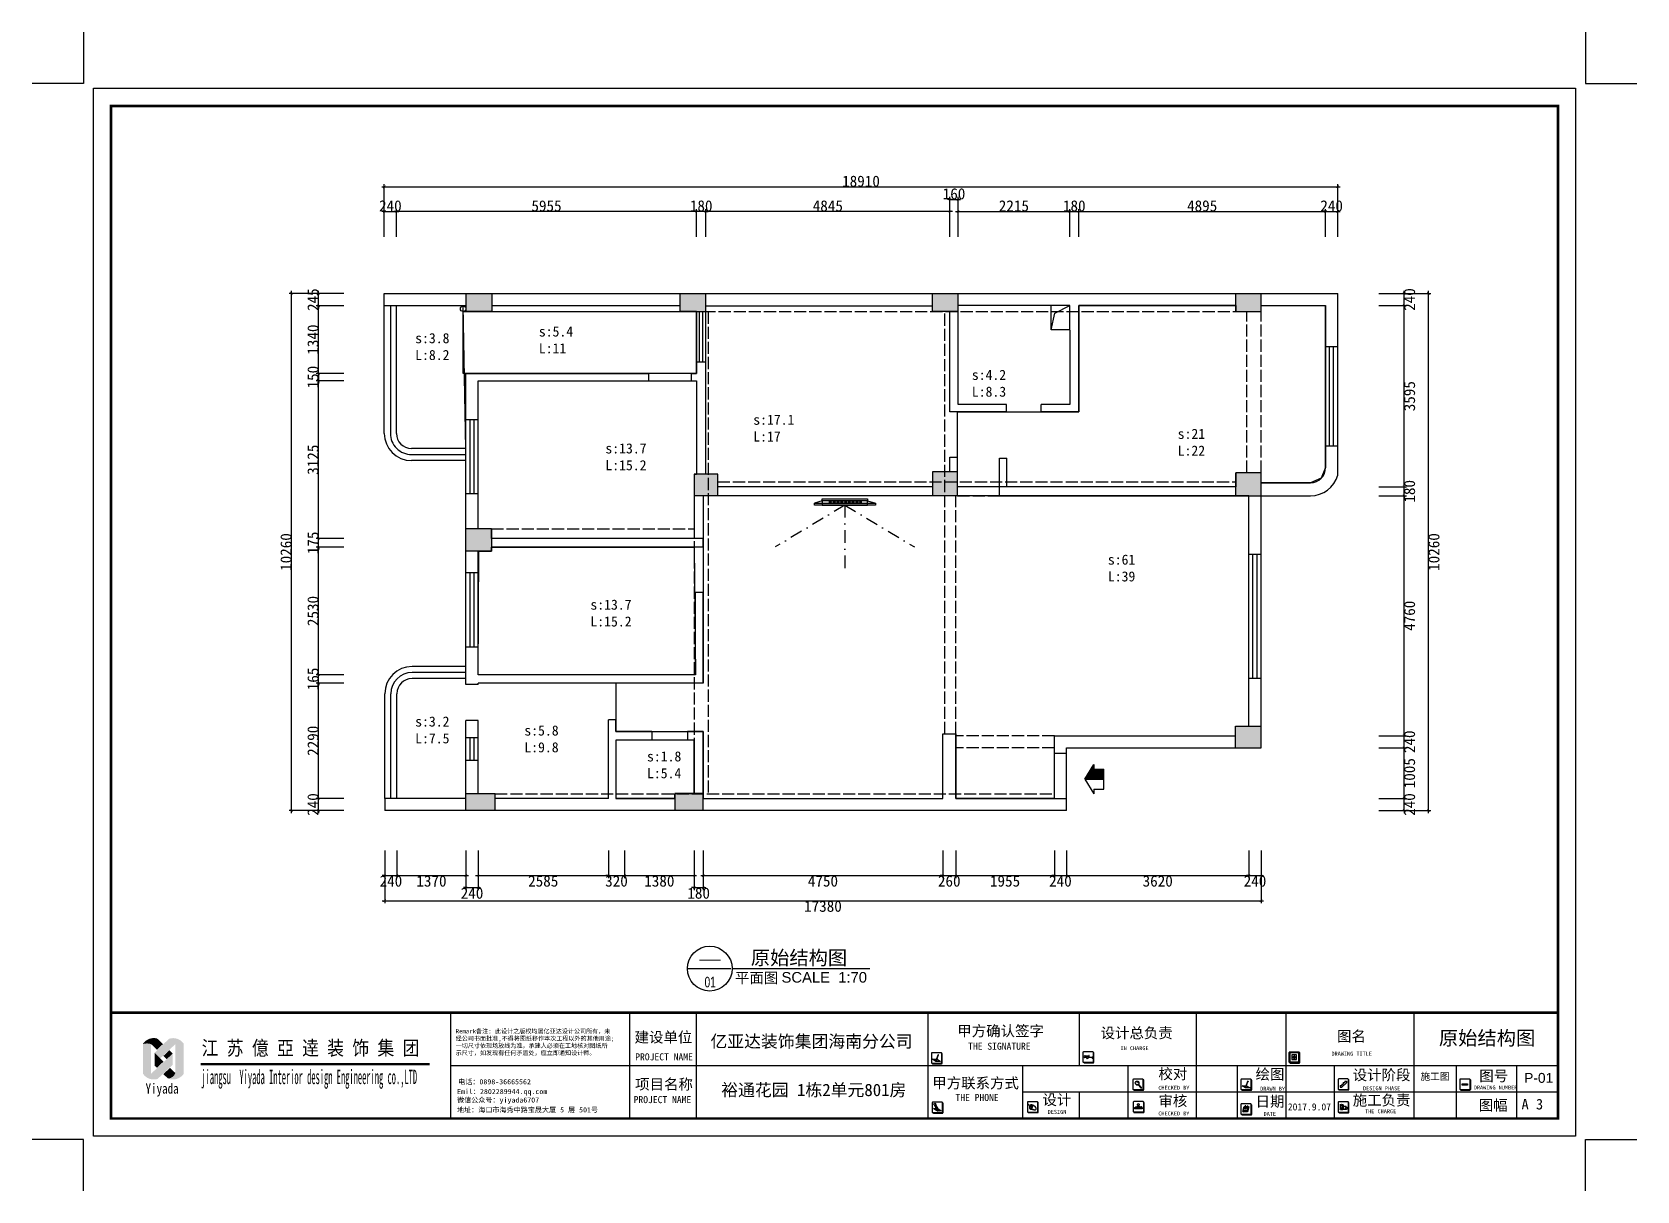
# Model space of a CAD drawing. Header units: millimetres. Extents: x 39175 to 443077, y -41362 to 75939.
# Drawn here: x 304433 to 336264, y 9799 to 32791 of the extents above; entities that cross this region are included whole.
import ezdxf
from ezdxf.enums import TextEntityAlignment as Align

# ---------------------------------------------------------------- set-up
doc = ezdxf.new("R2010")
doc.units = ezdxf.units.MM
doc.linetypes.add('ACAD_ISO02W100', pattern=[15, 12, -3])
doc.linetypes.add('DASHDOT', pattern=[1, 0.5, -0.25, 0, -0.25])
for name, color, linetype in [('0-01图框模板说明', 2, 'Continuous'), ('0-02图框细线', 136, 'Continuous'), ('016-P平面家具', 51, 'Continuous'), ('06其他', 8, 'Continuous'), ('TK', 1, 'Continuous'), ('阿拉1', 8, 'Continuous')]:
    doc.layers.add(name, color=color, linetype=linetype)
doc.layers.add('Z not print', color=8, linetype='Continuous', plot=False)
doc.styles.add('ar', font='arial.ttf')
doc.styles.add('H1', font='')
doc.styles.add('ST', font='')
doc.styles.get("Standard").update_dxf_attribs({"font": ''})
doc.styles.add('黑体', font='simhei.ttf')
doc.styles.get('H1').set_extended_font_data('SimSun')
doc.styles.get('ST').set_extended_font_data('NSimSun')
doc.styles.get('Standard').set_extended_font_data('NSimSun')
doc.linetypes.add('FENCELINE1', pattern='A,6.35,-2.54,[133,ltypeshp.shx,S=2.54,R=0,X=-2.54,Y=0],-2.54,25.4', length=36.83)
doc.dimstyles.new('ISO-25', dxfattribs={"dimtxt": 220, "dimasz": 50, "dimexe": 50, "dimexo": 0.625, "dimtad": 2, "dimdec": 0, "dimtxsty": 'Standard', "dimblk": 'ARCHTICK', "dimcen": 2.5, "dimdle": 50, "dimclrd": 251, "dimclre": 251, "dimclrt": 51, "dimadec": 0, "dimazin": 0, "dimtfac": 1, "dimtdec": 0, "dimtix": 1, "dimtmove": 2, "dimatfit": 3, "dimfxl": 500, "dimfxlon": 1, "dimarcsym": 0})

msp = doc.modelspace()

# ---------------------------------------------------------------- texts
at = {"color": 2, "style": 'ar'}
msp.add_text('SCALE  1:70', height=210, dxfattribs=at).set_placement((319297.1, 13931.8))
at = {"color": 3, "char_height": 200, "attachment_point": 1}
for s, insert in [('s:3.8\\PL:8.2', (312031.2, 26818.4)), ('s:5.4\\PL:11', (314483.7, 26951.2)), ('s:4.2\\PL:8.3', (323072.5, 26090.6)), ('s:17.1\\PL:17', (318736.3, 25200.2)), ('s:21\\PL:22', (327155.3, 24920.6)), ('s:13.7\\PL:15.2', (315804, 24631.4)), ('s:61\\PL:39', (325770.5, 22425)), ('s:13.7\\PL:15.2', (315506.6, 21531.1)), ('s:3.2\\PL:7.5', (312031, 19212.2)), ('s:5.8\\PL:9.8', (314196.3, 19034)), ('s:1.8\\PL:5.4', (316629.3, 18520.5))]:
    msp.add_mtext_dynamic_manual_height_columns(s, width=2618.045, gutter_width=12.5, heights=[0], dxfattribs=dict(at, insert=insert))
at = {"color": 2, "style": 'ar', "width": 7.452088, "flags": 8}
msp.add_attdef('-', text='-', height=168, dxfattribs=at).set_placement((317588.9, 14312.9), (318171.3, 14312.9), align=Align.FIT)
at = {"color": 2, "style": 'ar', "flags": 8}
for tag, height, p in [('原始结构图', 280, (319643.8, 14430.6)), ('原始结构图', 280, (333292.1, 12837.2)), ('P-01', 196, (334316, 12041.4))]:
    msp.add_attdef(tag, text='原始结构图', height=height, dxfattribs=at).set_placement(p, align=Align.MIDDLE)
at = {"color": 2, "style": 'ar', "width": 0.680032}
msp.add_attdef('01', text='02', height=210, dxfattribs=at).set_placement((317771.2, 13836.9), (317993.1, 13836.9), align=Align.FIT)
at = {"color": 2, "style": 'ST', "flags": 8}
msp.add_attdef('平面图', (318374, 13923.4), '平面图', height=210, dxfattribs=at)

# ---------------------------------------------------------------- blocks, each defined once
blk = doc.blocks.new('hgggg')
at = {"layer": '0-01图框模板说明'}
for points in [[(3462.78, 399.27, -0.414214), (3462.58, 399.08), (3460.02, 399.08, -0.071272), (3459.97, 399.08, 0.348143), (3460.16, 398.93), (3462.72, 398.93, 0.414214), (3462.92, 399.13), (3462.92, 401.69, 0.333108), (3462.77, 401.87, -0.057743), (3462.78, 401.83)], [(3505.73, 399.54, -0.414214), (3505.53, 399.34), (3502.97, 399.34, -0.071272), (3502.92, 399.35, 0.348143), (3503.11, 399.2), (3505.67, 399.2, 0.414214), (3505.86, 399.39), (3505.86, 401.95, 0.333108), (3505.72, 402.14, -0.057743), (3505.73, 402.09)], [(3564.11, 399.47, -0.414214), (3563.92, 399.28), (3561.36, 399.28, -0.071272), (3561.3, 399.28, 0.348143), (3561.5, 399.13), (3564.05, 399.13, 0.414214), (3564.25, 399.33), (3564.25, 401.89, 0.333108), (3564.11, 402.08, -0.057743), (3564.11, 402.03)], [(3519.89, 391.78, -0.414214), (3519.7, 391.59), (3517.14, 391.59, -0.071272), (3517.08, 391.59, 0.348143), (3517.27, 391.44), (3519.83, 391.44, 0.414214), (3520.03, 391.64), (3520.03, 394.2, 0.333108), (3519.89, 394.39, -0.057743), (3519.89, 394.34)], [(3550.49, 391.78, -0.414214), (3550.29, 391.59), (3547.73, 391.59, -0.071272), (3547.68, 391.59, 0.348143), (3547.87, 391.44), (3550.43, 391.44, 0.414214), (3550.62, 391.64), (3550.62, 394.2, 0.333108), (3550.48, 394.39, -0.057743), (3550.49, 394.34)], [(3578.01, 391.85, -0.414214), (3577.81, 391.65), (3575.26, 391.65, -0.071272), (3575.2, 391.66, 0.348143), (3575.39, 391.51), (3577.95, 391.51, 0.414214), (3578.15, 391.7), (3578.15, 394.26, 0.333108), (3578.01, 394.45, -0.057743), (3578.01, 394.4)], [(3612.51, 391.82, -0.414214), (3612.31, 391.62), (3609.76, 391.62, -0.071272), (3609.7, 391.63, 0.348143), (3609.89, 391.48), (3612.45, 391.48, 0.414214), (3612.65, 391.67), (3612.65, 394.23, 0.333108), (3612.51, 394.42, -0.057743), (3612.51, 394.38)], [(3610.26, 393.25), (3611.74, 393.25), (3611.74, 392.89), (3610.26, 392.89)], [(3463.02, 385.28, -0.414214), (3462.83, 385.09), (3460.27, 385.09, -0.071272), (3460.21, 385.1, 0.348143), (3460.4, 384.94), (3462.96, 384.94, 0.414214), (3463.16, 385.14), (3463.16, 387.7, 0.333108), (3463.02, 387.89, -0.057743), (3463.02, 387.84)], [(3489.99, 385.41, -0.414214), (3489.79, 385.21), (3487.23, 385.21, -0.071272), (3487.18, 385.22, 0.348143), (3487.37, 385.07), (3489.93, 385.07, 0.414214), (3490.12, 385.26), (3490.12, 387.82, 0.333108), (3489.98, 388.01, -0.057743), (3489.99, 387.97)], [(3519.99, 385.44, -0.414214), (3519.79, 385.25), (3517.23, 385.25, -0.071272), (3517.18, 385.26, 0.348143), (3517.37, 385.1), (3519.93, 385.1, 0.414214), (3520.13, 385.3), (3520.13, 387.86, 0.333108), (3519.98, 388.05, -0.057743), (3519.99, 388)], [(3550.49, 384.79, -0.414214), (3550.29, 384.59), (3547.73, 384.59, -0.071272), (3547.68, 384.6, 0.348143), (3547.87, 384.45), (3550.43, 384.45, 0.414214), (3550.62, 384.64), (3550.62, 387.2, 0.333108), (3550.48, 387.39, -0.057743), (3550.49, 387.35)], [(3578.01, 385.37, -0.414214), (3577.81, 385.18), (3575.26, 385.18, -0.071272), (3575.2, 385.18, 0.348143), (3575.39, 385.03), (3577.95, 385.03, 0.414214), (3578.15, 385.23), (3578.15, 387.79, 0.333108), (3578.01, 387.98, -0.057743), (3578.01, 387.93)]]:
    blk.add_hatch(color=8, dxfattribs=at).paths.add_polyline_path(points)
h = blk.add_hatch(color=8, dxfattribs=at)
h.paths.add_polyline_path([(3562.64, 400.99), (3562.38, 400.99), (3562.38, 400.75), (3562.64, 400.75)])
h.paths.add_polyline_path([(3562.64, 400.75), (3562.89, 400.75), (3562.89, 400.99), (3562.64, 400.99)])
h.paths.add_polyline_path([(3562.64, 400.75), (3562.64, 400.52), (3562.89, 400.52), (3562.89, 400.75)])
h.paths.add_polyline_path([(3562.64, 400.75), (3562.38, 400.75), (3562.38, 400.52), (3562.64, 400.52)])
at = {"layer": '06其他', "linetype": 'ByBlock'}
h = blk.add_hatch(color=7, dxfattribs=at)
h.set_gradient(color1=(255, 241, 220), color2=(255, 110, 0), rotation=45, tint=1, name='HEMISPHERICAL')
h.paths.add_polyline_path([(3236.45, 404.6), (3236.45, 404.49, -0.16489), (3238.73, 404.49), (3240.42, 402.87), (3242.1, 404.5), (3240.44, 406.09, 0.313173)])
h = blk.add_hatch(color=16, dxfattribs=at)
h.set_gradient(color1=(127, 0, 0), color2=(204, 0, 0), rotation=135, tint=1, name='INVHEMISPHERICAL')
h.paths.add_polyline_path([(3239.73, 402.05), (3241.33, 400.45), (3245.63, 404.5, -0.337042), (3247.93, 404.67, 0.33371), (3243.79, 405.98)])
h = blk.add_hatch(color=1, dxfattribs=at)
h.set_gradient(color1=(255, 0, 0), color2=(255, 127, 0), tint=1, name='INVHEMISPHERICAL')
h.paths.add_polyline_path([(3247.93, 404.67, 0.339601), (3245.61, 404.49), (3245.61, 396.3, -0.318809), (3243.51, 394.73, 0.343219), (3247.93, 395.99)])
h = blk.add_hatch(color=20, dxfattribs=at)
h.set_gradient(color1=(255, 63, 0), color2=(253, 236, 196), tint=1, name='HEMISPHERICAL')
h.paths.add_polyline_path([(3236.45, 396.06, 0.322561), (3240.57, 394.61, -0.167756), (3238.73, 396.1), (3238.73, 404.49, 0.16489), (3236.45, 404.49)])
h = blk.add_hatch(color=20, dxfattribs=at)
h.set_gradient(color1=(255, 63, 0), color2=(253, 236, 196), rotation=45, tint=1)
h.paths.add_polyline_path([(3238.73, 396.1, 0.167756), (3240.57, 394.61), (3244.88, 398.63), (3244.88, 401.83)])
h = blk.add_hatch(color=18, dxfattribs=at)
h.set_gradient(color1=(76, 0, 0), color2=(127, 0, 0), rotation=45, tint=1, name='CURVED')
h.paths.add_polyline_path([(3239.73, 402.05), (3239.73, 398.39), (3240.37, 397.77), (3242.25, 399.53)])
h = blk.add_hatch(color=11, dxfattribs=at)
h.set_gradient(color1=(254, 140, 88), color2=(97, 0, 2), rotation=45, tint=1, name='HEMISPHERICAL')
h.paths.add_polyline_path([(3242.22, 401.14), (3243.16, 400.23), (3244.88, 401.83), (3243.92, 402.75)])
h = blk.add_hatch(color=16, dxfattribs=at)
h.set_gradient(color1=(127, 0, 0), color2=(204, 0, 0), rotation=45, tint=1, name='CURVED')
h.paths.add_polyline_path([(3245.61, 396.3), (3244.1, 397.75), (3242.21, 395.99), (3243.51, 394.73, 0.318809)])
at = {"layer": '0-01图框模板说明', "color": 8}
for p, q in [((3503.25, 401.2), (3504.44, 401.29)), ((3503.43, 401.19), (3504.46, 401.27)), ((3504.18, 400.74), (3505.37, 400.84)), ((3504.36, 400.73), (3505.39, 400.81)), ((3561.98, 400.75), (3563.29, 400.75)), ((3562.64, 401.41), (3562.64, 400.1)), ((3461.2, 399.82), (3461.18, 399.77)), ((3461.19, 399.82), (3461.18, 399.79)), ((3461.2, 399.79), (3461.18, 399.77)), ((3461.18, 399.79), (3461.18, 399.77)), ((3461.21, 399.82), (3461.2, 399.79)), ((3518.38, 393.02), (3519.23, 392.05)), ((3518.54, 393.16), (3519.38, 392.19)), ((3548.9, 392.34), (3548.88, 392.3)), ((3548.88, 392.3), (3548.89, 392.28)), ((3548.91, 392.33), (3548.89, 392.28)), ((3548.9, 392.3), (3548.89, 392.28)), ((3548.92, 392.33), (3548.9, 392.3)), ((3575.67, 392.73), (3575.67, 392.32)), ((3575.67, 392.73), (3576.12, 392.73)), ((3575.67, 392.32), (3576.13, 392.32)), ((3576.12, 393.15), (3576.56, 393.15)), ((3576.12, 393.15), (3576.12, 392.73)), ((3577.45, 393.49), (3576.13, 392.32)), ((3576.56, 393.56), (3576.56, 393.15)), ((3576.56, 393.56), (3577.01, 393.56)), ((3577.01, 393.95), (3577.45, 393.95)), ((3577.01, 393.95), (3577.01, 393.56)), ((3577.45, 393.95), (3577.45, 393.49)), ((3487.53, 386.56), (3487.53, 386.56)), ((3487.66, 386.95), (3488.14, 386.7)), ((3488.27, 386.93), (3487.79, 387.11)), ((3487.86, 386.92), (3487.86, 386.92)), ((3487.86, 386.92), (3488.21, 386.73)), ((3488.28, 386.86), (3487.91, 387.01)), ((3488.9, 387.07), (3488.28, 387.23)), ((3488.41, 386.7), (3488.52, 386.64)), ((3517.44, 386.49), (3517.74, 386.7)), ((3517.77, 386.7), (3518.07, 386.7)), ((3518.41, 386.87), (3518.41, 386.93)), ((3518.52, 386.87), (3518.52, 386.93)), ((3518.89, 386.7), (3519.22, 386.7)), ((3519.52, 386.49), (3519.25, 386.69)), ((3549.63, 386.78), (3549.3, 385.36)), ((3549.68, 386.74), (3549.35, 385.32)), ((3549.72, 386.71), (3549.39, 385.29)), ((3549.76, 386.67), (3549.43, 385.25)), ((3549.59, 386.82), (3549.76, 386.67)), ((3575.68, 387.24), (3575.68, 386.03)), ((3577.38, 386.76), (3576.17, 386.76)), ((3576.49, 387.24), (3576.49, 386.03)), ((3461.35, 385.57), (3460.39, 386.21)), ((3460.39, 386.21), (3461.18, 386.21)), ((3461.6, 386.21), (3461.68, 386.21)), ((3461.68, 386.21), (3462.65, 385.57)), ((3487.75, 386.44), (3488.36, 386.1)), ((3548.12, 385.4), (3548.29, 385.25)), ((3549.3, 385.36), (3548.17, 385.36)), ((3549.35, 385.32), (3548.21, 385.32)), ((3549.39, 385.29), (3548.26, 385.29)), ((3549.43, 385.25), (3548.29, 385.25)), ((3577.38, 385.95), (3576.17, 385.95))]:
    blk.add_line(p, q, dxfattribs=at)
at = {"layer": '0-01图框模板说明', "color": 2, "const_width": 0.724}
blk.add_lwpolyline([(3637.38, 670.41), (3637.38, 383.41), (3227.38, 383.41), (3227.38, 670.41)], close=True, dxfattribs=at)
blk.add_lwpolyline([(3637.38, 413.41), (3227.33, 413.41)], dxfattribs=at)
at = {"layer": '0-01图框模板说明', "color": 8}
for points in [[(3460.02, 399.08), (3462.58, 399.08, 0.414214), (3462.78, 399.27), (3462.78, 401.83, 0.414214), (3462.58, 402.03), (3460.02, 402.03, 0.414214), (3459.83, 401.83), (3459.83, 399.27, 0.414214)], [(3461.84, 401.41), (3461.73, 401.44), (3461.74, 401.46, -0.451962), (3461.8, 401.49), (3461.81, 401.48, -0.418435), (3461.84, 401.42)], [(3502.97, 399.34), (3505.53, 399.34, 0.414214), (3505.73, 399.54), (3505.73, 402.09, 0.414214), (3505.53, 402.29), (3502.97, 402.29, 0.414214), (3502.78, 402.09), (3502.78, 399.54, 0.414214)], [(3561.36, 399.28), (3563.92, 399.28, 0.414214), (3564.11, 399.47), (3564.11, 402.03, 0.414214), (3563.92, 402.23), (3561.36, 402.23, 0.414214), (3561.16, 402.03), (3561.16, 399.47, 0.414214)], [(3517.14, 391.59), (3519.7, 391.59, 0.414214), (3519.89, 391.78), (3519.89, 394.34, 0.414214), (3519.7, 394.54), (3517.14, 394.54, 0.414214), (3516.94, 394.34), (3516.94, 391.78, 0.414214)], [(3547.73, 391.59), (3550.29, 391.59, 0.414214), (3550.49, 391.78), (3550.49, 394.34, 0.414214), (3550.29, 394.54), (3547.73, 394.54, 0.414214), (3547.54, 394.34), (3547.54, 391.78, 0.414214)], [(3549.55, 393.92), (3549.44, 393.95), (3549.44, 393.97, -0.451962), (3549.51, 394), (3549.52, 393.99, -0.418435), (3549.55, 393.93)], [(3575.26, 391.65), (3577.81, 391.65, 0.414214), (3578.01, 391.85), (3578.01, 394.4, 0.414214), (3577.81, 394.6), (3575.26, 394.6, 0.414214), (3575.06, 394.4), (3575.06, 391.85, 0.414214)], [(3609.76, 391.62), (3612.31, 391.62, 0.414214), (3612.51, 391.82), (3612.51, 394.38, 0.414214), (3612.31, 394.57), (3609.76, 394.57, 0.414214), (3609.56, 394.38), (3609.56, 391.82, 0.414214)], [(3460.27, 385.09), (3462.83, 385.09, 0.414214), (3463.02, 385.28), (3463.02, 387.84, 0.414214), (3462.83, 388.04), (3460.27, 388.04, 0.414214), (3460.07, 387.84), (3460.07, 385.28, 0.414214)], [(3487.23, 385.21), (3489.79, 385.21, 0.414214), (3489.99, 385.41), (3489.99, 387.97, 0.414214), (3489.79, 388.16), (3487.23, 388.16, 0.414214), (3487.03, 387.97), (3487.03, 385.41, 0.414214)], [(3517.23, 385.25), (3519.79, 385.25, 0.414214), (3519.99, 385.44), (3519.99, 388, 0.414214), (3519.79, 388.2), (3517.23, 388.2, 0.414214), (3517.04, 388), (3517.04, 385.44, 0.414214)], [(3547.73, 384.59), (3550.29, 384.59, 0.414214), (3550.49, 384.79), (3550.49, 387.35, 0.414214), (3550.29, 387.54), (3547.73, 387.54, 0.414214), (3547.54, 387.35), (3547.54, 384.79, 0.414214)], [(3575.26, 385.18), (3577.81, 385.18, 0.414214), (3578.01, 385.37), (3578.01, 387.93, 0.414214), (3577.81, 388.13), (3575.26, 388.13, 0.414214), (3575.06, 387.93), (3575.06, 385.37, 0.414214)], [(3517.48, 386.5), (3519.48, 386.5, -0.414214), (3519.53, 386.45), (3519.53, 386.19, -0.414214), (3519.48, 386.13), (3517.48, 386.13, -0.414214), (3517.42, 386.19), (3517.42, 386.45, -0.414214)]]:
    blk.add_lwpolyline(points, format="xyb", close=True, dxfattribs=at)
for points in [[(3459.97, 399.08, 0.348143), (3460.16, 398.93), (3462.72, 398.93, 0.414214), (3462.92, 399.13), (3462.92, 401.69, 0.333108), (3462.77, 401.87)], [(3502.92, 399.35, 0.348143), (3503.11, 399.2), (3505.67, 399.2, 0.414214), (3505.86, 399.39), (3505.86, 401.95, 0.333108), (3505.72, 402.14)], [(3561.3, 399.28, 0.348143), (3561.5, 399.13), (3564.05, 399.13, 0.414214), (3564.25, 399.33), (3564.25, 401.89, 0.333108), (3564.11, 402.08)], [(3517.08, 391.59, 0.348143), (3517.27, 391.44), (3519.83, 391.44, 0.414214), (3520.03, 391.64), (3520.03, 394.2, 0.333108), (3519.89, 394.39)], [(3547.68, 391.59, 0.348143), (3547.87, 391.44), (3550.43, 391.44, 0.414214), (3550.62, 391.64), (3550.62, 394.2, 0.333108), (3550.48, 394.39)], [(3575.2, 391.66, 0.348143), (3575.39, 391.51), (3577.95, 391.51, 0.414214), (3578.15, 391.7), (3578.15, 394.26, 0.333108), (3578.01, 394.45)], [(3609.7, 391.63, 0.348143), (3609.89, 391.48), (3612.45, 391.48, 0.414214), (3612.65, 391.67), (3612.65, 394.23, 0.333108), (3612.51, 394.42)], [(3460.21, 385.1, 0.348143), (3460.4, 384.94), (3462.96, 384.94, 0.414214), (3463.16, 385.14), (3463.16, 387.7, 0.333108), (3463.02, 387.89)], [(3487.18, 385.22, 0.348143), (3487.37, 385.07), (3489.93, 385.07, 0.414214), (3490.12, 385.26), (3490.12, 387.82, 0.333108), (3489.98, 388.01)], [(3517.18, 385.26, 0.348143), (3517.37, 385.1), (3519.93, 385.1, 0.414214), (3520.13, 385.3), (3520.13, 387.86, 0.333108), (3519.98, 388.05)], [(3547.68, 384.6, 0.348143), (3547.87, 384.45), (3550.43, 384.45, 0.414214), (3550.62, 384.64), (3550.62, 387.2, 0.333108), (3550.48, 387.39)], [(3575.2, 385.18, 0.348143), (3575.39, 385.03), (3577.95, 385.03, 0.414214), (3578.15, 385.23), (3578.15, 387.79, 0.333108), (3578.01, 387.98)]]:
    blk.add_lwpolyline(points, format="xyb", dxfattribs=at)
for points in [[(3461.4, 400.19), (3461.44, 400.19), (3462.41, 399.56), (3461.11, 399.56), (3460.14, 400.19), (3461.28, 400.19)], [(3549.11, 392.7), (3549.15, 392.7), (3550.12, 392.07), (3548.82, 392.07), (3547.85, 392.7), (3548.98, 392.7)], [(3518.62, 386.76), (3518.8, 386.76), (3518.93, 386.68), (3518.03, 386.68), (3518.17, 386.76), (3518.31, 386.76)], [(3548.7, 386.82), (3549.59, 386.82), (3549.26, 385.4), (3548.12, 385.4), (3548.45, 386.82), (3548.65, 386.82)]]:
    blk.add_lwpolyline(points, dxfattribs=at)
for points in [[(3461.8, 401.3), (3461.7, 401.34), (3461.23, 400.06), (3461.34, 400.03)], [(3461.84, 401.4), (3461.73, 401.45), (3461.69, 401.35), (3461.81, 401.3)], [(3561.37, 399.48), (3563.91, 399.48), (3563.91, 402.02), (3561.37, 402.02)], [(3561.98, 400.1), (3563.29, 400.1), (3563.29, 401.41), (3561.98, 401.41)], [(3562.38, 400.99), (3562.89, 400.99), (3562.89, 400.52), (3562.38, 400.52)], [(3461.21, 399.82), (3461.19, 399.82), (3461.23, 400.06), (3461.34, 400.03)], [(3548.92, 392.33), (3548.9, 392.34), (3548.94, 392.57), (3549.04, 392.54)], [(3549.51, 393.82), (3549.4, 393.85), (3548.94, 392.57), (3549.04, 392.54)], [(3549.55, 393.91), (3549.44, 393.96), (3549.4, 393.86), (3549.51, 393.81)], [(3610.26, 393.25), (3611.74, 393.25), (3611.74, 392.89), (3610.26, 392.89)], [(3518.03, 386.68), (3518.93, 386.68), (3518.93, 386.57), (3518.03, 386.57)], [(3548.41, 385.73), (3548.52, 385.73), (3548.49, 385.65), (3548.38, 385.65)], [(3548.72, 386.48), (3549.18, 386.48), (3549.07, 386.11), (3548.6, 386.11)], [(3548.63, 385.73), (3548.74, 385.73), (3548.71, 385.65), (3548.6, 385.65)], [(3548.84, 385.73), (3548.95, 385.73), (3548.93, 385.65), (3548.81, 385.65)], [(3549.06, 385.73), (3549.17, 385.73), (3549.14, 385.65), (3549.03, 385.65)]]:
    blk.add_lwpolyline(points, close=True, dxfattribs=at)
for centre, radius in [((3518.13, 393.49), 0.533), ((3460.78, 387.49), 0.262), ((3460.95, 386.98), 0.0374), ((3461.02, 386.84), 0.0374), ((3461.04, 387.02), 0.0374), ((3461.09, 386.69), 0.0374), ((3461.11, 386.88), 0.0374), ((3461.13, 387.08), 0.0374), ((3461.16, 386.51), 0.0374), ((3461.18, 386.73), 0.0374), ((3461.2, 386.94), 0.0374), ((3461.25, 386.56), 0.0374), ((3461.26, 386.79), 0.0374), ((3461.34, 386.61), 0.0374), ((3549.28, 386.66), 0.04), ((3461.39, 386.21), 0.212)]:
    blk.add_circle(centre, radius, dxfattribs=at)
for centre, radius, start, end in [((3503.53, 400.83), 0.368, 105.757, 120.9015), ((3503.54, 400.47), 0.321, 39.9377, 115.0821), ((3503.66, 401.01), 0.239, 194.4811, 315.0527), ((3503.43, 401.18), 0.00492, 94.538, 105.757), ((3504.46, 400.38), 0.368, 105.757, 138.6812), ((3504.36, 400.73), 0.00492, 94.538, 105.757), ((3504.37, 401.1), 0.208, 298.7114, 70.1269), ((3504.37, 401.09), 0.198, 300.3285, 62.5398), ((3504.46, 401.26), 0.00492, 62.5398, 94.538), ((3504.47, 400.92), 0.00504, 133.8328, 294.2798), ((3505.3, 400.64), 0.208, 298.7114, 70.1269), ((3505.39, 400.81), 0.00492, 62.5398, 94.538), ((3505.3, 400.64), 0.198, 300.3285, 62.5398), ((3505.4, 400.46), 0.00504, 133.8328, 294.2798), ((3518.14, 393.44), 0.533, 191.5054, 300.5031), ((3518.1, 393.5), 0.266, 22.4479, 114.9174), ((3518.04, 393.62), 0.125, 340.0341, 111.5177), ((3518.14, 393.44), 0.533, 323.7918, 16.5929), ((3519.27, 392.15), 0.116, 246.2917, 21.6824), ((3459.09, 385.81), 2.13, 10.8653, 46.0134), ((3466.51, 389.2), 5.72, 196.3548, 210.1283), ((3488.27, 386.62), 0.686, 172.2315, 207.5085), ((3487.9, 386.71), 0.315, 158.1829, 240.9002), ((3488.94, 386.19), 1.48, 139.3249, 154.2833), ((3488.13, 386.74), 0.518, 74.0812, 127.264), ((3487.88, 386.97), 0.0535, 54.1755, 246.924), ((3487.91, 386.98), 0.691, 277.384, 14.5417), ((3488.3, 386.97), 0.31, 239.1443, 279.6549), ((3488.23, 386.8), 0.0797, 255.5948, 46.2056), ((3488.13, 386.65), 0.31, 22.1455, 62.6561), ((3488.34, 386.74), 0.0787, 279.6549, 22.1455), ((3487.87, 385.42), 1.94, 28.784, 58.3007), ((3517.77, 386.65), 0.0574, 90, 119.8772), ((3518.46, 388.33), 1.14, 259.2449, 280.7551), ((3517.99, 386.87), 0.423, 7.6088, 51.9955), ((3518.23, 386.94), 0.197, 284.907, 336.821), ((3518.47, 387.04), 0.345, 237.0341, 302.9659), ((3518.94, 386.87), 0.423, 128.0045, 172.3912), ((3518.56, 386.87), 0.0402, 180, 209.5766), ((3518.71, 386.96), 0.21, 209.5766, 255.9056), ((3519.22, 386.65), 0.0574, 58.6434, 90), ((3548.67, 386.66), 0.04, 133.5405, 58.5094), ((3548.94, 386.72), 0.301, 120.0838, 193.4607), ((3548.67, 386.67), 0.0305, 218.3923, 328.4538), ((3548.94, 386.73), 0.249, 118.9884, 196.0214), ((3548.69, 386.65), 0.04, 72.6047, 87.6936), ((3548.83, 386.84), 0.146, 350.5454, 105.731), ((3548.81, 386.83), 0.115, 355.4404, 89.6822), ((3549.55, 386.72), 0.301, 127.1675, 193.4607), ((3549.3, 386.65), 0.04, 72.6047, 215.7707), ((3549.28, 386.67), 0.0305, 218.3923, 328.4538), ((3549.54, 386.73), 0.24, 120.88, 197.6449), ((3549.43, 386.88), 0.102, 75.6414, 126.1244), ((3549.42, 386.86), 0.0801, 333.2308, 96.566), ((3549.42, 386.86), 0.124, 340.7006, 72.9302), ((3488.96, 388.03), 2.17, 233.0714, 279.6677), ((3489.22, 387.84), 1.94, 243.4996, 273.0164), ((3489.18, 386.27), 0.4, 290.3762, 11.4241)]:
    blk.add_arc(centre, radius, start, end, dxfattribs=at)
for centre, major_axis, ratio in [((3503.23, 400.89), (0, 0.305), 0.646017), ((3503.25, 400.88), (0, 0.305), 0.646017), ((3503.99, 400.67), (0, 0.305), 0.646017), ((3504, 400.66), (0, 0.305), 0.646017), ((3576.08, 387.24), (-0.401, 0), 0.454196), ((3576.17, 386.35), (0, 0.401), 0.454196), ((3577.38, 386.35), (0, 0.401), 0.454196), ((3576.08, 386.03), (-0.401, 0), 0.454196)]:
    blk.add_ellipse(centre, major_axis=major_axis, ratio=ratio, dxfattribs=at)
blk.add_ellipse((3518.46, 387.35), major_axis=(0.376, 0), ratio=0.460933, start_param=-0.967391, end_param=4.108984, dxfattribs=at)
for points in [[(3487.72, 387.06), (3487.51, 387.09), (3487.4, 387.2), (3487.35, 387.45)], [(3487.75, 387.1), (3487.5, 387.1), (3487.42, 387.28), (3487.37, 387.47)]]:
    blk.add_open_spline(points, degree=3, dxfattribs=at)
blk.add_spline([(3461.39, 385.99), (3461.81, 385.81), (3461.82, 385.95), (3461.63, 385.91), (3461.51, 385.57), (3462.03, 385.66), (3462.12, 385.57)], degree=3, dxfattribs=at)
at = {"layer": '0-02图框细线'}
for p, q in [((3323.65, 383.41), (3323.65, 413.41)), ((3374.42, 383.24), (3374.42, 413.41)), ((3393.31, 383.24), (3393.31, 413.41)), ((3458.92, 383.41), (3458.92, 413.41)), ((3501.79, 398.41), (3501.79, 413.41)), ((3534.96, 398.41), (3534.96, 413.41)), ((3560.37, 383.41), (3560.37, 413.41)), ((3596.6, 398.41), (3596.6, 413.41)), ((3323.65, 398.41), (3637.38, 398.41)), ((3485.71, 383.41), (3485.71, 398.41)), ((3515.58, 383.41), (3515.58, 398.41)), ((3534.96, 383.41), (3534.96, 398.41)), ((3546.55, 383.41), (3546.55, 398.41)), ((3574.07, 383.41), (3574.07, 398.41)), ((3596.6, 383.41), (3596.6, 398.41)), ((3608.67, 383.41), (3608.67, 398.41)), ((3625.66, 398.41), (3625.66, 383.41)), ((3637.38, 390.91), (3485.71, 390.91)), ((3501.79, 383.41), (3501.79, 390.91))]:
    blk.add_line(p, q, dxfattribs=at)
blk.add_lwpolyline([(3642.38, 675.41), (3642.38, 378.41), (3222.38, 378.41), (3222.38, 675.41)], close=True, dxfattribs=at)
at = {"layer": '0-02图框细线', "ltscale": 0.2, "const_width": 0.666}
blk.add_lwpolyline([(3252.82, 398.77), (3317.66, 398.77)], dxfattribs=at)
at = {"layer": 'Z not print', "color": 5}
for points in [[(3219.62, 691.34), (3219.62, 676.74), (3205.02, 676.74)], [(3645.14, 691.34), (3645.14, 676.74), (3659.75, 676.74)], [(3219.62, 362.88), (3219.62, 377.48), (3205.02, 377.48)], [(3645.14, 362.88), (3645.14, 377.48), (3659.75, 377.48)]]:
    blk.add_lwpolyline(points, dxfattribs=at)
at = {"layer": '0-02图框细线'}
for s, insert, char_height, attachment_point in [('{\\fSimSun|b0|i0|c134|p2;甲方确认签字}', (3467.17, 408.05), 3, 4), ('{\\fSimSun|b0|i0|c134|p2;设计总负责}', (3507.77, 407.48), 3, 4), ('{\\fSimHei|b0|i0|c134|p2;Remark备注: 此设计之版权均属亿亚达设计公司所有，未\\P经公司书面批准,不得将图纸移作本次工程以外的其他用途;\\P一切尺寸依现场放线为准，承建人必须在工地核对图纸所\\P示尺寸，如发现有任何矛盾处，应立即通知设计师。}', (3325.04, 401.2), 1.2293, 7), ('{\\fSimSun|b0|i0|c134|p2;建设单位}', (3375.72, 406.29), 3, 4), ('{\\fSimSun|b0|i0|c134|p2;THE SIGNATURE}', (3470.25, 403.87), 2, 4), ('{\\fSimSun|b0|i0|c134|p2;图名}', (3574.77, 406.57), 3, 4), ('{\\fSimSun|b0|i0|c134|p2;PROJECT NAME}', (3375.92, 400.86), 2, 4), ('{\\fSimSun|b0|i0|c134|p2;IN CHARGE}', (3513.43, 403.33), 1.1268, 4), ('{\\fSimSun|b0|i0|c134|p2;DRAWING TITLE}', (3573.2, 401.77), 1.1268, 4), ('{\\fSimSun|b0|i0|c134|p2;校对}', (3524.17, 395.88), 3, 4), ('{\\fSimSun|b0|i0|c134|p2;绘图}', (3551.69, 395.79), 3, 4), ('{\\fSimSun|b0|i0|c134|p2;设计阶段}', (3579.22, 395.59), 3, 4), ('{\\fSimHei|b0|i0|c134|p2;施工图}', (3602.52, 395.2), 2, 5), ('{\\fSimSun|b0|i0|c134|p2;图号}', (3615.08, 395.34), 3, 4), ('{\\fSimSun|b0|i0|c134|p2;Emil：2802289944.qq.com}', (3325.43, 390.84), 1.4341, 4), ('{\\fSimSun|b0|i0|c134|p2;电话：0898-36665562  }', (3325.75, 393.73), 1.4341, 4), ('{\\fSimSun|b0|i0|c134|p2;项目名称}', (3375.89, 392.95), 3, 4), ('{\\fSimSun|b0|i0|c134|p2;甲方联系方式}', (3460.09, 393.27), 3, 4), ('{\\fSimSun|b0|i0|c134|p2;CHECKED BY}', (3524.12, 392.09), 1.1268, 4), ('{\\fSimSun|b0|i0|c134|p2;DRAWN BY}', (3552.99, 391.85), 1.1268, 4), ('{\\fSimSun|b0|i0|c134|p2;DESIGN PHASE}', (3582.13, 391.94), 1.1268, 4), ('{\\fSimSun|b0|i0|c134|p2;DRAWING NUMBER}', (3613.53, 392.18), 1.1268, 4), ('{\\fSimSun|b0|i0|c134|p2;微信公众号：yiyada6707}', (3325.43, 388.43), 1.4341, 4), ('{\\fSimSun|b0|i0|c134|p2;地址：海口市海秀中路宝晟大厦 5 层 501号}', (3325.41, 385.76), 1.4341, 4), ('{\\fSimSun|b0|i0|c134|p2;PROJECT NAME}', (3375.46, 388.74), 2, 4), ('{\\fSimSun|b0|i0|c134|p2;THE PHONE}', (3466.66, 389.35), 2, 4), ('{\\fSimSun|b0|i0|c134|p2;设计}', (3491.31, 388.55), 3, 4), ('{\\fSimSun|b0|i0|c134|p2;审核}', (3524.17, 388.21), 3, 4), ('{\\fSimSun|b0|i0|c134|p2;日期}', (3551.69, 388.07), 3, 4), ('{\\fSimHei|b0|i0|c134|p49;2017.9.07}', (3560.83, 386.68), 2, 4), ('{\\fSimSun|b0|i0|c134|p2;施工负责}', (3579.22, 388.42), 3, 4), ('{\\fSimSun|b0|i0|c134|p2;图幅}', (3614.92, 387), 3, 4), ('{\\fSimSun|b0|i0|c134|p2;A 3}', (3627.05, 387.44), 3, 4), ('{\\fSimSun|b0|i0|c134|p2;DESIGN}', (3492.78, 385.27), 1.1268, 4), ('{\\fSimSun|b0|i0|c134|p2;CHECKED BY}', (3524.12, 384.81), 1.1268, 4), ('{\\fSimSun|b0|i0|c134|p2;DATE}', (3553.97, 384.71), 1.1268, 4), ('{\\fSimSun|b0|i0|c134|p2;THE CHARGE}', (3582.72, 385.45), 1.1268, 4)]:
    blk.add_mtext(s, dxfattribs=dict(at, insert=insert, char_height=char_height, attachment_point=attachment_point))
at = {"layer": '0-02图框细线', "attachment_point": 5, "style": '黑体'}
for s, insert, char_height in [('亿亚达装饰集团海南分公司', (3425.87, 405.07), 3.5), ('{\\fSimSun|b0|i0|c134|p2;\\H0.875x;裕通花园 1栋2单元801房\\H1.143x; }', (3426.52, 391.31), 4)]:
    blk.add_mtext(s, dxfattribs=dict(at, insert=insert, char_height=char_height))
at = {"layer": 'TK', "color": 150, "style": 'H1'}
for s, height, width, p in [('江 苏 億 亞 逹 装 饰 集 团', 4.0976, 0.85, (3253.05, 401.34)), ('jiangsu  Yiyada Interior design Engineering co.,LTD', 4.0976, 0.43, (3252.98, 393.15)), ('Yiyada ', 2.868, 0.8, (3237.17, 390.46))]:
    blk.add_text(s, height=height, dxfattribs=dict(at, width=width)).set_placement(p)
blk = doc.blocks.new('_ArchTick')
at = {"color": 0, "linetype": 'ByBlock', "const_width": 0.15}
blk.add_lwpolyline([(-0.5, -0.5), (0.5, 0.5)], dxfattribs=at)
blk = doc.blocks.new('*D324')
at = {"color": 251, "lineweight": -2, "transparency": 16777216}
for p, q in [((311429, 16556), (311429, 16006)), ((311669, 16556), (311669, 16006)), ((311429, 16056), (311379, 16056)), ((311429, 16056), (311669, 16056)), ((311669, 16056), (311719, 16056))]:
    blk.add_line(p, q, dxfattribs=at)
at = {"layer": 'Defpoints', "color": 0, "transparency": 16777216}
for p in [(311429, 17585), (311669, 17585), (311669, 16056)]:
    blk.add_point(p, dxfattribs=at)
at = {"color": 251, "lineweight": -2, "transparency": 16777216, "xscale": 50, "yscale": 50, "zscale": 50}
blk.add_blockref('_ArchTick', (311429, 16056), dxfattribs=at)
at = {"color": 251, "lineweight": -2, "transparency": 16777216, "xscale": 50, "yscale": 50, "zscale": 50, "rotation": 180}
blk.add_blockref('_ArchTick', (311669, 16056), dxfattribs=at)
at = {"color": 51, "transparency": 16777216, "insert": (311549, 15945), "char_height": 220, "attachment_point": 5}
blk.add_mtext('240', dxfattribs=at)
blk = doc.blocks.new('*D325')
at = {"color": 251, "lineweight": -2, "transparency": 16777216}
for p, q in [((311669, 16556), (311669, 16006)), ((313039, 16556), (313039, 16006)), ((311619, 16056), (313089, 16056))]:
    blk.add_line(p, q, dxfattribs=at)
at = {"layer": 'Defpoints', "color": 0, "transparency": 16777216}
for p in [(311669, 17585), (313039, 17585), (313039, 16056)]:
    blk.add_point(p, dxfattribs=at)
at = {"color": 251, "lineweight": -2, "transparency": 16777216, "xscale": 50, "yscale": 50, "zscale": 50, "rotation": 180}
blk.add_blockref('_ArchTick', (311669, 16056), dxfattribs=at)
at = {"color": 251, "lineweight": -2, "transparency": 16777216, "xscale": 50, "yscale": 50, "zscale": 50}
blk.add_blockref('_ArchTick', (313039, 16056), dxfattribs=at)
at = {"color": 51, "transparency": 16777216, "insert": (312354, 15945), "char_height": 220, "attachment_point": 5}
blk.add_mtext('1370', dxfattribs=at)
blk = doc.blocks.new('*D335')
at = {"color": 251, "lineweight": -2, "transparency": 16777216}
for p, q in [((313039, 16316), (313039, 15766)), ((313279, 16316), (313279, 15766)), ((313039, 15816), (312989, 15816)), ((313039, 15816), (313279, 15816)), ((313279, 15816), (313329, 15816))]:
    blk.add_line(p, q, dxfattribs=at)
at = {"layer": 'Defpoints', "color": 0, "transparency": 16777216}
for p in [(313279, 17680), (313039, 17345), (313279, 15816)]:
    blk.add_point(p, dxfattribs=at)
at = {"color": 251, "lineweight": -2, "transparency": 16777216, "xscale": 50, "yscale": 50, "zscale": 50}
blk.add_blockref('_ArchTick', (313039, 15816), dxfattribs=at)
at = {"color": 251, "lineweight": -2, "transparency": 16777216, "xscale": 50, "yscale": 50, "zscale": 50, "rotation": 180}
blk.add_blockref('_ArchTick', (313279, 15816), dxfattribs=at)
at = {"color": 51, "transparency": 16777216, "insert": (313159, 15705), "char_height": 220, "attachment_point": 5}
blk.add_mtext('240', dxfattribs=at)
blk = doc.blocks.new('*D326')
at = {"color": 251, "lineweight": -2, "transparency": 16777216}
for p, q in [((313279, 16556), (313279, 16006)), ((315864, 16556), (315864, 16006)), ((313229, 16056), (315914, 16056))]:
    blk.add_line(p, q, dxfattribs=at)
at = {"layer": 'Defpoints', "color": 0, "transparency": 16777216}
for p in [(313279, 17680), (315864, 17585), (315864, 16056)]:
    blk.add_point(p, dxfattribs=at)
at = {"color": 251, "lineweight": -2, "transparency": 16777216, "xscale": 50, "yscale": 50, "zscale": 50, "rotation": 180}
blk.add_blockref('_ArchTick', (313279, 16056), dxfattribs=at)
at = {"color": 251, "lineweight": -2, "transparency": 16777216, "xscale": 50, "yscale": 50, "zscale": 50}
blk.add_blockref('_ArchTick', (315864, 16056), dxfattribs=at)
at = {"color": 51, "transparency": 16777216, "insert": (314571, 15945), "char_height": 220, "attachment_point": 5}
blk.add_mtext('2585', dxfattribs=at)
blk = doc.blocks.new('*D336')
at = {"color": 251, "lineweight": -2, "transparency": 16777216}
for p, q in [((315864, 16556), (315864, 16006)), ((316184, 16556), (316184, 16006)), ((315864, 16056), (315814, 16056)), ((315864, 16056), (316184, 16056)), ((316184, 16056), (316234, 16056))]:
    blk.add_line(p, q, dxfattribs=at)
at = {"layer": 'Defpoints', "color": 0, "transparency": 16777216}
for p in [(315864, 17585), (316184, 17585), (316184, 16056)]:
    blk.add_point(p, dxfattribs=at)
at = {"color": 251, "lineweight": -2, "transparency": 16777216, "xscale": 50, "yscale": 50, "zscale": 50}
blk.add_blockref('_ArchTick', (315864, 16056), dxfattribs=at)
at = {"color": 251, "lineweight": -2, "transparency": 16777216, "xscale": 50, "yscale": 50, "zscale": 50, "rotation": 180}
blk.add_blockref('_ArchTick', (316184, 16056), dxfattribs=at)
at = {"color": 51, "transparency": 16777216, "insert": (316024, 15945), "char_height": 220, "attachment_point": 5}
blk.add_mtext('320', dxfattribs=at)
blk = doc.blocks.new('*D327')
at = {"color": 251, "lineweight": -2, "transparency": 16777216}
for p, q in [((316184, 16556), (316184, 16006)), ((317564, 16556), (317564, 16006)), ((316134, 16056), (317614, 16056))]:
    blk.add_line(p, q, dxfattribs=at)
at = {"layer": 'Defpoints', "color": 0, "transparency": 16777216}
for p in [(316184, 17585), (317564, 17685), (317564, 16056)]:
    blk.add_point(p, dxfattribs=at)
at = {"color": 251, "lineweight": -2, "transparency": 16777216, "xscale": 50, "yscale": 50, "zscale": 50, "rotation": 180}
blk.add_blockref('_ArchTick', (316184, 16056), dxfattribs=at)
at = {"color": 251, "lineweight": -2, "transparency": 16777216, "xscale": 50, "yscale": 50, "zscale": 50}
blk.add_blockref('_ArchTick', (317564, 16056), dxfattribs=at)
at = {"color": 51, "transparency": 16777216, "insert": (316874, 15945), "char_height": 220, "attachment_point": 5}
blk.add_mtext('1380', dxfattribs=at)
blk = doc.blocks.new('*D337')
at = {"color": 251, "lineweight": -2, "transparency": 16777216}
for p, q in [((317564, 16316), (317564, 15766)), ((317744, 16316), (317744, 15766)), ((317564, 15816), (317514, 15816)), ((317564, 15816), (317744, 15816)), ((317744, 15816), (317794, 15816))]:
    blk.add_line(p, q, dxfattribs=at)
at = {"layer": 'Defpoints', "color": 0, "transparency": 16777216}
for p in [(317564, 17685), (317744, 17345), (317744, 15816)]:
    blk.add_point(p, dxfattribs=at)
at = {"color": 251, "lineweight": -2, "transparency": 16777216, "xscale": 50, "yscale": 50, "zscale": 50}
blk.add_blockref('_ArchTick', (317564, 15816), dxfattribs=at)
at = {"color": 251, "lineweight": -2, "transparency": 16777216, "xscale": 50, "yscale": 50, "zscale": 50, "rotation": 180}
blk.add_blockref('_ArchTick', (317744, 15816), dxfattribs=at)
at = {"color": 51, "transparency": 16777216, "insert": (317654, 15705), "char_height": 220, "attachment_point": 5}
blk.add_mtext('180', dxfattribs=at)
blk = doc.blocks.new('*D328')
at = {"color": 251, "lineweight": -2, "transparency": 16777216}
for p, q in [((317744, 16556), (317744, 16006)), ((322494, 16556), (322494, 16006)), ((317694, 16056), (322544, 16056))]:
    blk.add_line(p, q, dxfattribs=at)
at = {"layer": 'Defpoints', "color": 0, "transparency": 16777216}
for p in [(317744, 17585), (322494, 17585), (322494, 16056)]:
    blk.add_point(p, dxfattribs=at)
at = {"color": 251, "lineweight": -2, "transparency": 16777216, "xscale": 50, "yscale": 50, "zscale": 50, "rotation": 180}
blk.add_blockref('_ArchTick', (317744, 16056), dxfattribs=at)
at = {"color": 251, "lineweight": -2, "transparency": 16777216, "xscale": 50, "yscale": 50, "zscale": 50}
blk.add_blockref('_ArchTick', (322494, 16056), dxfattribs=at)
at = {"color": 51, "transparency": 16777216, "insert": (320119, 15945), "char_height": 220, "attachment_point": 5}
blk.add_mtext('4750', dxfattribs=at)
blk = doc.blocks.new('*D338')
at = {"color": 251, "lineweight": -2, "transparency": 16777216}
for p, q in [((322494, 16556), (322494, 16006)), ((322754, 16556), (322754, 16006)), ((322494, 16056), (322444, 16056)), ((322494, 16056), (322754, 16056)), ((322754, 16056), (322804, 16056))]:
    blk.add_line(p, q, dxfattribs=at)
at = {"layer": 'Defpoints', "color": 0, "transparency": 16777216}
for p in [(322494, 17585), (322754, 17585), (322754, 16056)]:
    blk.add_point(p, dxfattribs=at)
at = {"color": 251, "lineweight": -2, "transparency": 16777216, "xscale": 50, "yscale": 50, "zscale": 50}
blk.add_blockref('_ArchTick', (322494, 16056), dxfattribs=at)
at = {"color": 251, "lineweight": -2, "transparency": 16777216, "xscale": 50, "yscale": 50, "zscale": 50, "rotation": 180}
blk.add_blockref('_ArchTick', (322754, 16056), dxfattribs=at)
at = {"color": 51, "transparency": 16777216, "insert": (322624, 15945), "char_height": 220, "attachment_point": 5}
blk.add_mtext('260', dxfattribs=at)
blk = doc.blocks.new('*D329')
at = {"color": 251, "lineweight": -2, "transparency": 16777216}
for p, q in [((322754, 16556), (322754, 16006)), ((324709, 16556), (324709, 16006)), ((322704, 16056), (324759, 16056))]:
    blk.add_line(p, q, dxfattribs=at)
at = {"layer": 'Defpoints', "color": 0, "transparency": 16777216}
for p in [(322754, 17585), (324709, 17585), (324709, 16056)]:
    blk.add_point(p, dxfattribs=at)
at = {"color": 251, "lineweight": -2, "transparency": 16777216, "xscale": 50, "yscale": 50, "zscale": 50, "rotation": 180}
blk.add_blockref('_ArchTick', (322754, 16056), dxfattribs=at)
at = {"color": 251, "lineweight": -2, "transparency": 16777216, "xscale": 50, "yscale": 50, "zscale": 50}
blk.add_blockref('_ArchTick', (324709, 16056), dxfattribs=at)
at = {"color": 51, "transparency": 16777216, "insert": (323731, 15945), "char_height": 220, "attachment_point": 5}
blk.add_mtext('1955', dxfattribs=at)
blk = doc.blocks.new('*D330')
at = {"color": 251, "lineweight": -2, "transparency": 16777216}
for p, q in [((324709, 16556), (324709, 16006)), ((324949, 16556), (324949, 16006)), ((324709, 16056), (324659, 16056)), ((324709, 16056), (324949, 16056)), ((324949, 16056), (324999, 16056))]:
    blk.add_line(p, q, dxfattribs=at)
at = {"layer": 'Defpoints', "color": 0, "transparency": 16777216}
for p in [(324709, 17585), (324949, 17585), (324949, 16056)]:
    blk.add_point(p, dxfattribs=at)
at = {"color": 251, "lineweight": -2, "transparency": 16777216, "xscale": 50, "yscale": 50, "zscale": 50}
blk.add_blockref('_ArchTick', (324709, 16056), dxfattribs=at)
at = {"color": 251, "lineweight": -2, "transparency": 16777216, "xscale": 50, "yscale": 50, "zscale": 50, "rotation": 180}
blk.add_blockref('_ArchTick', (324949, 16056), dxfattribs=at)
at = {"color": 51, "transparency": 16777216, "insert": (324829, 15945), "char_height": 220, "attachment_point": 5}
blk.add_mtext('240', dxfattribs=at)
blk = doc.blocks.new('*D331')
at = {"color": 251, "lineweight": -2, "transparency": 16777216}
for p, q in [((324949, 16556), (324949, 16006)), ((328569, 16556), (328569, 16006)), ((324899, 16056), (328619, 16056))]:
    blk.add_line(p, q, dxfattribs=at)
at = {"layer": 'Defpoints', "color": 0, "transparency": 16777216}
for p in [(328569, 19020), (324949, 17585), (328569, 16056)]:
    blk.add_point(p, dxfattribs=at)
at = {"color": 251, "lineweight": -2, "transparency": 16777216, "xscale": 50, "yscale": 50, "zscale": 50, "rotation": 180}
blk.add_blockref('_ArchTick', (324949, 16056), dxfattribs=at)
at = {"color": 251, "lineweight": -2, "transparency": 16777216, "xscale": 50, "yscale": 50, "zscale": 50}
blk.add_blockref('_ArchTick', (328569, 16056), dxfattribs=at)
at = {"color": 51, "transparency": 16777216, "insert": (326759, 15945), "char_height": 220, "attachment_point": 5}
blk.add_mtext('3620', dxfattribs=at)
blk = doc.blocks.new('*D332')
at = {"color": 251, "lineweight": -2, "transparency": 16777216}
for p, q in [((328569, 16556), (328569, 16006)), ((328809, 16556), (328809, 16006)), ((328569, 16056), (328519, 16056)), ((328569, 16056), (328809, 16056)), ((328809, 16056), (328859, 16056))]:
    blk.add_line(p, q, dxfattribs=at)
at = {"layer": 'Defpoints', "color": 0, "transparency": 16777216}
for p in [(328569, 19020), (328809, 18590), (328809, 16056)]:
    blk.add_point(p, dxfattribs=at)
at = {"color": 251, "lineweight": -2, "transparency": 16777216, "xscale": 50, "yscale": 50, "zscale": 50}
blk.add_blockref('_ArchTick', (328569, 16056), dxfattribs=at)
at = {"color": 251, "lineweight": -2, "transparency": 16777216, "xscale": 50, "yscale": 50, "zscale": 50, "rotation": 180}
blk.add_blockref('_ArchTick', (328809, 16056), dxfattribs=at)
at = {"color": 51, "transparency": 16777216, "insert": (328689, 15945), "char_height": 220, "attachment_point": 5}
blk.add_mtext('240', dxfattribs=at)
blk = doc.blocks.new('*D339')
at = {"color": 251, "lineweight": -2, "transparency": 16777216}
for p, q in [((331145, 17585), (331695, 17585)), ((331645, 17585), (331645, 17635)), ((331645, 17345), (331645, 17585)), ((331145, 17345), (331695, 17345)), ((331645, 17345), (331645, 17295))]:
    blk.add_line(p, q, dxfattribs=at)
at = {"layer": 'Defpoints', "color": 0, "transparency": 16777216}
for p in [(324709, 17585), (331645, 17585), (324949, 17345)]:
    blk.add_point(p, dxfattribs=at)
at = {"color": 251, "lineweight": -2, "transparency": 16777216, "xscale": 50, "yscale": 50, "zscale": 50}
for p, rotation in [((331645, 17585), 270), ((331645, 17345), 90)]:
    blk.add_blockref('_ArchTick', p, dxfattribs=dict(at, rotation=rotation))
at = {"color": 51, "transparency": 16777216, "insert": (331755, 17465), "char_height": 220, "attachment_point": 5, "rotation": 90}
blk.add_mtext('240', dxfattribs=at)
blk = doc.blocks.new('*D340')
at = {"color": 251, "lineweight": -2, "transparency": 16777216}
for p, q in [((331145, 18590), (331695, 18590)), ((331645, 17535), (331645, 18640)), ((331145, 17585), (331695, 17585))]:
    blk.add_line(p, q, dxfattribs=at)
at = {"layer": 'Defpoints', "color": 0, "transparency": 16777216}
for p in [(328809, 18590), (331645, 18590), (324709, 17585)]:
    blk.add_point(p, dxfattribs=at)
at = {"color": 251, "lineweight": -2, "transparency": 16777216, "xscale": 50, "yscale": 50, "zscale": 50}
for p, rotation in [((331645, 18590), 90), ((331645, 17585), 270)]:
    blk.add_blockref('_ArchTick', p, dxfattribs=dict(at, rotation=rotation))
at = {"color": 51, "transparency": 16777216, "insert": (331755, 18087), "char_height": 220, "attachment_point": 5, "rotation": 90}
blk.add_mtext('1005', dxfattribs=at)
blk = doc.blocks.new('*D341')
at = {"color": 251, "lineweight": -2, "transparency": 16777216}
for p, q in [((331145, 18830), (331695, 18830)), ((331645, 18830), (331645, 18880)), ((331645, 18590), (331645, 18830)), ((331145, 18590), (331695, 18590)), ((331645, 18590), (331645, 18540))]:
    blk.add_line(p, q, dxfattribs=at)
at = {"layer": 'Defpoints', "color": 0, "transparency": 16777216}
for p in [(328299, 18830), (331645, 18830), (328809, 18590)]:
    blk.add_point(p, dxfattribs=at)
at = {"color": 251, "lineweight": -2, "transparency": 16777216, "xscale": 50, "yscale": 50, "zscale": 50}
for p, rotation in [((331645, 18830), 270), ((331645, 18590), 90)]:
    blk.add_blockref('_ArchTick', p, dxfattribs=dict(at, rotation=rotation))
at = {"color": 51, "transparency": 16777216, "insert": (331755, 18710), "char_height": 220, "attachment_point": 5, "rotation": 90}
blk.add_mtext('240', dxfattribs=at)
blk = doc.blocks.new('*D342')
at = {"color": 251, "lineweight": -2, "transparency": 16777216}
for p, q in [((331145, 23590), (331695, 23590)), ((331645, 18780), (331645, 23640)), ((331145, 18830), (331695, 18830))]:
    blk.add_line(p, q, dxfattribs=at)
at = {"layer": 'Defpoints', "color": 0, "transparency": 16777216}
for p in [(328569, 23590), (331645, 23590), (328299, 18830)]:
    blk.add_point(p, dxfattribs=at)
at = {"color": 251, "lineweight": -2, "transparency": 16777216, "xscale": 50, "yscale": 50, "zscale": 50}
for p, rotation in [((331645, 23590), 90), ((331645, 18830), 270)]:
    blk.add_blockref('_ArchTick', p, dxfattribs=dict(at, rotation=rotation))
at = {"color": 51, "transparency": 16777216, "insert": (331755, 21210), "char_height": 220, "attachment_point": 5, "rotation": 90}
blk.add_mtext('4760', dxfattribs=at)
blk = doc.blocks.new('*D343')
at = {"color": 251, "lineweight": -2, "transparency": 16777216}
for p, q in [((331145, 23770), (331695, 23770)), ((331145, 23590), (331695, 23590)), ((331645, 23770), (331645, 23820)), ((331645, 23590), (331645, 23770)), ((331645, 23590), (331645, 23540))]:
    blk.add_line(p, q, dxfattribs=at)
at = {"layer": 'Defpoints', "color": 0, "transparency": 16777216}
for p in [(328309, 23770), (328569, 23590), (331645, 23770)]:
    blk.add_point(p, dxfattribs=at)
at = {"color": 251, "lineweight": -2, "transparency": 16777216, "xscale": 50, "yscale": 50, "zscale": 50}
for p, rotation in [((331645, 23770), 270), ((331645, 23590), 90)]:
    blk.add_blockref('_ArchTick', p, dxfattribs=dict(at, rotation=rotation))
at = {"color": 51, "transparency": 16777216, "insert": (331755, 23680), "char_height": 220, "attachment_point": 5, "rotation": 90}
blk.add_mtext('180', dxfattribs=at)
blk = doc.blocks.new('*D344')
at = {"color": 251, "lineweight": -2, "transparency": 16777216}
for p, q in [((331645, 23720), (331645, 27415)), ((331145, 27365), (331695, 27365)), ((331145, 23770), (331695, 23770))]:
    blk.add_line(p, q, dxfattribs=at)
at = {"layer": 'Defpoints', "color": 0, "transparency": 16777216}
for p in [(328309, 27365), (331645, 27365), (328309, 23770)]:
    blk.add_point(p, dxfattribs=at)
at = {"color": 251, "lineweight": -2, "transparency": 16777216, "xscale": 50, "yscale": 50, "zscale": 50}
for p, rotation in [((331645, 27365), 90), ((331645, 23770), 270)]:
    blk.add_blockref('_ArchTick', p, dxfattribs=dict(at, rotation=rotation))
at = {"color": 51, "transparency": 16777216, "insert": (331755, 25567), "char_height": 220, "attachment_point": 5, "rotation": 90}
blk.add_mtext('3595', dxfattribs=at)
blk = doc.blocks.new('*D345')
at = {"color": 251, "lineweight": -2, "transparency": 16777216}
for p, q in [((331145, 27605), (331695, 27605)), ((331645, 27605), (331645, 27655)), ((331645, 27365), (331645, 27605)), ((331145, 27365), (331695, 27365)), ((331645, 27365), (331645, 27315))]:
    blk.add_line(p, q, dxfattribs=at)
at = {"layer": 'Defpoints', "color": 0, "transparency": 16777216}
for p in [(330329, 27605), (331645, 27605), (328309, 27365)]:
    blk.add_point(p, dxfattribs=at)
at = {"color": 251, "lineweight": -2, "transparency": 16777216, "xscale": 50, "yscale": 50, "zscale": 50}
for p, rotation in [((331645, 27605), 270), ((331645, 27365), 90)]:
    blk.add_blockref('_ArchTick', p, dxfattribs=dict(at, rotation=rotation))
at = {"color": 51, "transparency": 16777216, "insert": (331755, 27485), "char_height": 220, "attachment_point": 5, "rotation": 90}
blk.add_mtext('240', dxfattribs=at)
blk = doc.blocks.new('*D346')
at = {"color": 251, "lineweight": -2, "transparency": 16777216}
for p, q in [((311419, 29231), (311369, 29231)), ((311419, 28731), (311419, 29281)), ((311419, 29231), (311659, 29231)), ((311659, 28731), (311659, 29281)), ((311659, 29231), (311709, 29231))]:
    blk.add_line(p, q, dxfattribs=at)
at = {"layer": 'Defpoints', "color": 0, "transparency": 16777216}
for p in [(311659, 29231), (311419, 27360), (311659, 27360)]:
    blk.add_point(p, dxfattribs=at)
at = {"color": 251, "lineweight": -2, "transparency": 16777216, "xscale": 50, "yscale": 50, "zscale": 50}
blk.add_blockref('_ArchTick', (311419, 29231), dxfattribs=at)
at = {"color": 251, "lineweight": -2, "transparency": 16777216, "xscale": 50, "yscale": 50, "zscale": 50, "rotation": 180}
blk.add_blockref('_ArchTick', (311659, 29231), dxfattribs=at)
at = {"color": 51, "transparency": 16777216, "insert": (311539, 29342), "char_height": 220, "attachment_point": 5}
blk.add_mtext('240', dxfattribs=at)
blk = doc.blocks.new('*D347')
at = {"color": 251, "lineweight": -2, "transparency": 16777216}
for p, q in [((317664, 29231), (311609, 29231)), ((311659, 28731), (311659, 29281)), ((317614, 28731), (317614, 29281))]:
    blk.add_line(p, q, dxfattribs=at)
at = {"layer": 'Defpoints', "color": 0, "transparency": 16777216}
for p in [(311659, 29231), (311659, 27360), (317614, 27245)]:
    blk.add_point(p, dxfattribs=at)
at = {"color": 251, "lineweight": -2, "transparency": 16777216, "xscale": 50, "yscale": 50, "zscale": 50, "rotation": 180}
blk.add_blockref('_ArchTick', (311659, 29231), dxfattribs=at)
at = {"color": 251, "lineweight": -2, "transparency": 16777216, "xscale": 50, "yscale": 50, "zscale": 50}
blk.add_blockref('_ArchTick', (317614, 29231), dxfattribs=at)
at = {"color": 51, "transparency": 16777216, "insert": (314636, 29342), "char_height": 220, "attachment_point": 5}
blk.add_mtext('5955', dxfattribs=at)
blk = doc.blocks.new('*D348')
at = {"color": 251, "lineweight": -2, "transparency": 16777216}
for p, q in [((317614, 29231), (317564, 29231)), ((317614, 28731), (317614, 29281)), ((317794, 29231), (317614, 29231)), ((317794, 28731), (317794, 29281)), ((317794, 29231), (317844, 29231))]:
    blk.add_line(p, q, dxfattribs=at)
at = {"layer": 'Defpoints', "color": 0, "transparency": 16777216}
for p in [(317614, 29231), (317614, 27245), (317794, 27245)]:
    blk.add_point(p, dxfattribs=at)
at = {"color": 251, "lineweight": -2, "transparency": 16777216, "xscale": 50, "yscale": 50, "zscale": 50}
blk.add_blockref('_ArchTick', (317614, 29231), dxfattribs=at)
at = {"color": 251, "lineweight": -2, "transparency": 16777216, "xscale": 50, "yscale": 50, "zscale": 50, "rotation": 180}
blk.add_blockref('_ArchTick', (317794, 29231), dxfattribs=at)
at = {"color": 51, "transparency": 16777216, "insert": (317704, 29342), "char_height": 220, "attachment_point": 5}
blk.add_mtext('180', dxfattribs=at)
blk = doc.blocks.new('*D349')
at = {"color": 251, "lineweight": -2, "transparency": 16777216}
for p, q in [((322689, 29231), (317744, 29231)), ((317794, 28731), (317794, 29281)), ((322639, 28731), (322639, 29281))]:
    blk.add_line(p, q, dxfattribs=at)
at = {"layer": 'Defpoints', "color": 0, "transparency": 16777216}
for p in [(317794, 29231), (317794, 27245), (322639, 27245)]:
    blk.add_point(p, dxfattribs=at)
at = {"color": 251, "lineweight": -2, "transparency": 16777216, "xscale": 50, "yscale": 50, "zscale": 50, "rotation": 180}
blk.add_blockref('_ArchTick', (317794, 29231), dxfattribs=at)
at = {"color": 251, "lineweight": -2, "transparency": 16777216, "xscale": 50, "yscale": 50, "zscale": 50}
blk.add_blockref('_ArchTick', (322639, 29231), dxfattribs=at)
at = {"color": 51, "transparency": 16777216, "insert": (320216, 29342), "char_height": 220, "attachment_point": 5}
blk.add_mtext('4845', dxfattribs=at)
blk = doc.blocks.new('*D350')
at = {"color": 251, "lineweight": -2, "transparency": 16777216}
for p, q in [((322639, 29471), (322589, 29471)), ((322639, 28971), (322639, 29521)), ((322639, 29471), (322799, 29471)), ((322799, 28971), (322799, 29521)), ((322799, 29471), (322849, 29471))]:
    blk.add_line(p, q, dxfattribs=at)
at = {"layer": 'Defpoints', "color": 0, "transparency": 16777216}
for p in [(322799, 29471), (322799, 27605), (322639, 27245)]:
    blk.add_point(p, dxfattribs=at)
at = {"color": 251, "lineweight": -2, "transparency": 16777216, "xscale": 50, "yscale": 50, "zscale": 50}
blk.add_blockref('_ArchTick', (322639, 29471), dxfattribs=at)
at = {"color": 251, "lineweight": -2, "transparency": 16777216, "xscale": 50, "yscale": 50, "zscale": 50, "rotation": 180}
blk.add_blockref('_ArchTick', (322799, 29471), dxfattribs=at)
at = {"color": 51, "transparency": 16777216, "insert": (322719, 29582), "char_height": 220, "attachment_point": 5}
blk.add_mtext('160', dxfattribs=at)
blk = doc.blocks.new('*D351')
at = {"color": 251, "lineweight": -2, "transparency": 16777216}
for p, q in [((322749, 29231), (325064, 29231)), ((322799, 28731), (322799, 29281)), ((325014, 28731), (325014, 29281))]:
    blk.add_line(p, q, dxfattribs=at)
at = {"layer": 'Defpoints', "color": 0, "transparency": 16777216}
for p in [(325014, 29231), (322799, 27365), (325014, 26880)]:
    blk.add_point(p, dxfattribs=at)
at = {"color": 251, "lineweight": -2, "transparency": 16777216, "xscale": 50, "yscale": 50, "zscale": 50, "rotation": 180}
blk.add_blockref('_ArchTick', (322799, 29231), dxfattribs=at)
at = {"color": 251, "lineweight": -2, "transparency": 16777216, "xscale": 50, "yscale": 50, "zscale": 50}
blk.add_blockref('_ArchTick', (325014, 29231), dxfattribs=at)
at = {"color": 51, "transparency": 16777216, "insert": (323906, 29342), "char_height": 220, "attachment_point": 5}
blk.add_mtext('2215', dxfattribs=at)
blk = doc.blocks.new('*D352')
at = {"color": 251, "lineweight": -2, "transparency": 16777216}
for p, q in [((325014, 29231), (324964, 29231)), ((325014, 28731), (325014, 29281)), ((325014, 29231), (325194, 29231)), ((325194, 28731), (325194, 29281)), ((325194, 29231), (325244, 29231))]:
    blk.add_line(p, q, dxfattribs=at)
at = {"layer": 'Defpoints', "color": 0, "transparency": 16777216}
for p in [(325194, 29231), (325194, 27365), (325014, 26880)]:
    blk.add_point(p, dxfattribs=at)
at = {"color": 251, "lineweight": -2, "transparency": 16777216, "xscale": 50, "yscale": 50, "zscale": 50}
blk.add_blockref('_ArchTick', (325014, 29231), dxfattribs=at)
at = {"color": 251, "lineweight": -2, "transparency": 16777216, "xscale": 50, "yscale": 50, "zscale": 50, "rotation": 180}
blk.add_blockref('_ArchTick', (325194, 29231), dxfattribs=at)
at = {"color": 51, "transparency": 16777216, "insert": (325104, 29342), "char_height": 220, "attachment_point": 5}
blk.add_mtext('180', dxfattribs=at)
blk = doc.blocks.new('*D353')
at = {"color": 251, "lineweight": -2, "transparency": 16777216}
for p, q in [((325144, 29231), (330139, 29231)), ((325194, 28731), (325194, 29281)), ((330089, 28731), (330089, 29281))]:
    blk.add_line(p, q, dxfattribs=at)
at = {"layer": 'Defpoints', "color": 0, "transparency": 16777216}
for p in [(330089, 29231), (325194, 27365), (330089, 27365)]:
    blk.add_point(p, dxfattribs=at)
at = {"color": 251, "lineweight": -2, "transparency": 16777216, "xscale": 50, "yscale": 50, "zscale": 50, "rotation": 180}
blk.add_blockref('_ArchTick', (325194, 29231), dxfattribs=at)
at = {"color": 251, "lineweight": -2, "transparency": 16777216, "xscale": 50, "yscale": 50, "zscale": 50}
blk.add_blockref('_ArchTick', (330089, 29231), dxfattribs=at)
at = {"color": 51, "transparency": 16777216, "insert": (327641, 29342), "char_height": 220, "attachment_point": 5}
blk.add_mtext('4895', dxfattribs=at)
blk = doc.blocks.new('*D354')
at = {"color": 251, "lineweight": -2, "transparency": 16777216}
for p, q in [((330089, 29231), (330039, 29231)), ((330089, 28731), (330089, 29281)), ((330089, 29231), (330329, 29231)), ((330329, 28731), (330329, 29281)), ((330329, 29231), (330379, 29231))]:
    blk.add_line(p, q, dxfattribs=at)
at = {"layer": 'Defpoints', "color": 0, "transparency": 16777216}
for p in [(330329, 29231), (330329, 27605), (330089, 27365)]:
    blk.add_point(p, dxfattribs=at)
at = {"color": 251, "lineweight": -2, "transparency": 16777216, "xscale": 50, "yscale": 50, "zscale": 50}
blk.add_blockref('_ArchTick', (330089, 29231), dxfattribs=at)
at = {"color": 251, "lineweight": -2, "transparency": 16777216, "xscale": 50, "yscale": 50, "zscale": 50, "rotation": 180}
blk.add_blockref('_ArchTick', (330329, 29231), dxfattribs=at)
at = {"color": 51, "transparency": 16777216, "insert": (330209, 29342), "char_height": 220, "attachment_point": 5}
blk.add_mtext('240', dxfattribs=at)
blk = doc.blocks.new('*D355')
at = {"color": 251, "lineweight": -2, "transparency": 16777216}
for p, q in [((310615, 17585), (310065, 17585)), ((310115, 17585), (310115, 17635)), ((310115, 17345), (310115, 17585)), ((310615, 17345), (310065, 17345)), ((310115, 17345), (310115, 17295))]:
    blk.add_line(p, q, dxfattribs=at)
at = {"layer": 'Defpoints', "color": 0, "transparency": 16777216}
for p in [(310115, 17585), (311669, 17585), (311429, 17345)]:
    blk.add_point(p, dxfattribs=at)
at = {"color": 251, "lineweight": -2, "transparency": 16777216, "xscale": 50, "yscale": 50, "zscale": 50}
for p, rotation in [((310115, 17585), 270), ((310115, 17345), 90)]:
    blk.add_blockref('_ArchTick', p, dxfattribs=dict(at, rotation=rotation))
at = {"color": 51, "transparency": 16777216, "insert": (310005, 17465), "char_height": 220, "attachment_point": 5, "rotation": 90}
blk.add_mtext('240', dxfattribs=at)
blk = doc.blocks.new('*D356')
at = {"color": 251, "lineweight": -2, "transparency": 16777216}
for p, q in [((310615, 19875), (310065, 19875)), ((310115, 17535), (310115, 19925)), ((310615, 17585), (310065, 17585))]:
    blk.add_line(p, q, dxfattribs=at)
at = {"layer": 'Defpoints', "color": 0, "transparency": 16777216}
for p in [(310115, 19875), (313279, 19875), (311669, 17585)]:
    blk.add_point(p, dxfattribs=at)
at = {"color": 251, "lineweight": -2, "transparency": 16777216, "xscale": 50, "yscale": 50, "zscale": 50}
for p, rotation in [((310115, 19875), 90), ((310115, 17585), 270)]:
    blk.add_blockref('_ArchTick', p, dxfattribs=dict(at, rotation=rotation))
at = {"color": 51, "transparency": 16777216, "insert": (310005, 18730), "char_height": 220, "attachment_point": 5, "rotation": 90}
blk.add_mtext('2290', dxfattribs=at)
blk = doc.blocks.new('*D357')
at = {"color": 251, "lineweight": -2, "transparency": 16777216}
for p, q in [((310115, 20040), (310115, 20090)), ((310615, 20040), (310065, 20040)), ((310615, 19875), (310065, 19875)), ((310115, 19875), (310115, 20040)), ((310115, 19875), (310115, 19825))]:
    blk.add_line(p, q, dxfattribs=at)
at = {"layer": 'Defpoints', "color": 0, "transparency": 16777216}
for p in [(310115, 20040), (313279, 20040), (313279, 19875)]:
    blk.add_point(p, dxfattribs=at)
at = {"color": 251, "lineweight": -2, "transparency": 16777216, "xscale": 50, "yscale": 50, "zscale": 50}
for p, rotation in [((310115, 20040), 270), ((310115, 19875), 90)]:
    blk.add_blockref('_ArchTick', p, dxfattribs=dict(at, rotation=rotation))
at = {"color": 51, "transparency": 16777216, "insert": (310005, 19957), "char_height": 220, "attachment_point": 5, "rotation": 90}
blk.add_mtext('165', dxfattribs=at)
blk = doc.blocks.new('*D358')
at = {"color": 251, "lineweight": -2, "transparency": 16777216}
for p, q in [((310115, 19990), (310115, 22620)), ((310615, 22570), (310065, 22570)), ((310615, 20040), (310065, 20040))]:
    blk.add_line(p, q, dxfattribs=at)
at = {"layer": 'Defpoints', "color": 0, "transparency": 16777216}
for p in [(310115, 22570), (313544, 22570), (313279, 20040)]:
    blk.add_point(p, dxfattribs=at)
at = {"color": 251, "lineweight": -2, "transparency": 16777216, "xscale": 50, "yscale": 50, "zscale": 50}
for p, rotation in [((310115, 22570), 90), ((310115, 20040), 270)]:
    blk.add_blockref('_ArchTick', p, dxfattribs=dict(at, rotation=rotation))
at = {"color": 51, "transparency": 16777216, "insert": (310005, 21305), "char_height": 220, "attachment_point": 5, "rotation": 90}
blk.add_mtext('2530', dxfattribs=at)
blk = doc.blocks.new('*D359')
at = {"color": 251, "lineweight": -2, "transparency": 16777216}
for p, q in [((310615, 22745), (310065, 22745)), ((310115, 22745), (310115, 22795)), ((310115, 22570), (310115, 22745)), ((310615, 22570), (310065, 22570)), ((310115, 22570), (310115, 22520))]:
    blk.add_line(p, q, dxfattribs=at)
at = {"layer": 'Defpoints', "color": 0, "transparency": 16777216}
for p in [(310115, 22745), (313544, 22745), (313544, 22570)]:
    blk.add_point(p, dxfattribs=at)
at = {"color": 251, "lineweight": -2, "transparency": 16777216, "xscale": 50, "yscale": 50, "zscale": 50}
for p, rotation in [((310115, 22745), 270), ((310115, 22570), 90)]:
    blk.add_blockref('_ArchTick', p, dxfattribs=dict(at, rotation=rotation))
at = {"color": 51, "transparency": 16777216, "insert": (310005, 22657), "char_height": 220, "attachment_point": 5, "rotation": 90}
blk.add_mtext('175', dxfattribs=at)
blk = doc.blocks.new('*D360')
at = {"color": 251, "lineweight": -2, "transparency": 16777216}
for p, q in [((310615, 25870), (310065, 25870)), ((310115, 22695), (310115, 25920)), ((310615, 22745), (310065, 22745))]:
    blk.add_line(p, q, dxfattribs=at)
at = {"layer": 'Defpoints', "color": 0, "transparency": 16777216}
for p in [(310115, 25870), (313279, 25870), (313544, 22745)]:
    blk.add_point(p, dxfattribs=at)
at = {"color": 251, "lineweight": -2, "transparency": 16777216, "xscale": 50, "yscale": 50, "zscale": 50}
for p, rotation in [((310115, 25870), 90), ((310115, 22745), 270)]:
    blk.add_blockref('_ArchTick', p, dxfattribs=dict(at, rotation=rotation))
at = {"color": 51, "transparency": 16777216, "insert": (310005, 24307), "char_height": 220, "attachment_point": 5, "rotation": 90}
blk.add_mtext('3125', dxfattribs=at)
blk = doc.blocks.new('*D361')
at = {"color": 251, "lineweight": -2, "transparency": 16777216}
for p, q in [((310615, 26020), (310065, 26020)), ((310615, 25870), (310065, 25870)), ((310115, 26020), (310115, 26070)), ((310115, 26020), (310115, 25870)), ((310115, 25870), (310115, 25820))]:
    blk.add_line(p, q, dxfattribs=at)
at = {"layer": 'Defpoints', "color": 0, "transparency": 16777216}
for p in [(310115, 25870), (313039, 26020), (313279, 25870)]:
    blk.add_point(p, dxfattribs=at)
at = {"color": 251, "lineweight": -2, "transparency": 16777216, "xscale": 50, "yscale": 50, "zscale": 50}
for p, rotation in [((310115, 26020), 270), ((310115, 25870), 90)]:
    blk.add_blockref('_ArchTick', p, dxfattribs=dict(at, rotation=rotation))
at = {"color": 51, "transparency": 16777216, "insert": (310005, 25945), "char_height": 220, "attachment_point": 5, "rotation": 90}
blk.add_mtext('150', dxfattribs=at)
blk = doc.blocks.new('*D362')
at = {"color": 251, "lineweight": -2, "transparency": 16777216}
for p, q in [((310115, 25970), (310115, 27410)), ((310615, 27360), (310065, 27360)), ((310615, 26020), (310065, 26020))]:
    blk.add_line(p, q, dxfattribs=at)
at = {"layer": 'Defpoints', "color": 0, "transparency": 16777216}
for p in [(310115, 27360), (313549, 27360), (313039, 26020)]:
    blk.add_point(p, dxfattribs=at)
at = {"color": 251, "lineweight": -2, "transparency": 16777216, "xscale": 50, "yscale": 50, "zscale": 50}
for p, rotation in [((310115, 27360), 90), ((310115, 26020), 270)]:
    blk.add_blockref('_ArchTick', p, dxfattribs=dict(at, rotation=rotation))
at = {"color": 51, "transparency": 16777216, "insert": (310005, 26690), "char_height": 220, "attachment_point": 5, "rotation": 90}
blk.add_mtext('1340', dxfattribs=at)
blk = doc.blocks.new('*D363')
at = {"color": 251, "lineweight": -2, "transparency": 16777216}
for p, q in [((310615, 27605), (310065, 27605)), ((310115, 27605), (310115, 27655)), ((310115, 27360), (310115, 27605)), ((310615, 27360), (310065, 27360)), ((310115, 27360), (310115, 27310))]:
    blk.add_line(p, q, dxfattribs=at)
at = {"layer": 'Defpoints', "color": 0, "transparency": 16777216}
for p in [(310115, 27605), (311419, 27605), (313549, 27360)]:
    blk.add_point(p, dxfattribs=at)
at = {"color": 251, "lineweight": -2, "transparency": 16777216, "xscale": 50, "yscale": 50, "zscale": 50}
for p, rotation in [((310115, 27605), 270), ((310115, 27360), 90)]:
    blk.add_blockref('_ArchTick', p, dxfattribs=dict(at, rotation=rotation))
at = {"color": 51, "transparency": 16777216, "insert": (310005, 27482), "char_height": 220, "attachment_point": 5, "rotation": 90}
blk.add_mtext('245', dxfattribs=at)
blk = doc.blocks.new('*D333')
at = {"color": 251, "lineweight": -2, "transparency": 16777216}
for p, q in [((311429, 16056), (311429, 15506)), ((328809, 16056), (328809, 15506)), ((311379, 15556), (328859, 15556))]:
    blk.add_line(p, q, dxfattribs=at)
at = {"layer": 'Defpoints', "color": 0, "transparency": 16777216}
for p in [(328809, 18590), (311429, 17345), (328809, 15556)]:
    blk.add_point(p, dxfattribs=at)
at = {"color": 251, "lineweight": -2, "transparency": 16777216, "xscale": 50, "yscale": 50, "zscale": 50, "rotation": 180}
blk.add_blockref('_ArchTick', (311429, 15556), dxfattribs=at)
at = {"color": 251, "lineweight": -2, "transparency": 16777216, "xscale": 50, "yscale": 50, "zscale": 50}
blk.add_blockref('_ArchTick', (328809, 15556), dxfattribs=at)
at = {"color": 51, "transparency": 16777216, "insert": (320119, 15445), "char_height": 220, "attachment_point": 5}
blk.add_mtext('17380', dxfattribs=at)
blk = doc.blocks.new('*D364')
at = {"color": 251, "lineweight": -2, "transparency": 16777216}
for p, q in [((331627, 27605), (332177, 27605)), ((332127, 17295), (332127, 27655)), ((331627, 17345), (332177, 17345))]:
    blk.add_line(p, q, dxfattribs=at)
at = {"layer": 'Defpoints', "color": 0, "transparency": 16777216}
for p in [(324949, 27605), (332127, 27605), (324949, 17345)]:
    blk.add_point(p, dxfattribs=at)
at = {"color": 251, "lineweight": -2, "transparency": 16777216, "xscale": 50, "yscale": 50, "zscale": 50}
for p, rotation in [((332127, 27605), 90), ((332127, 17345), 270)]:
    blk.add_blockref('_ArchTick', p, dxfattribs=dict(at, rotation=rotation))
at = {"color": 51, "transparency": 16777216, "insert": (332238, 22475), "char_height": 220, "attachment_point": 5, "rotation": 90}
blk.add_mtext('10260', dxfattribs=at)
blk = doc.blocks.new('*D334')
at = {"color": 251, "lineweight": -2, "transparency": 16777216}
for p, q in [((311369, 29721), (330379, 29721)), ((311419, 29221), (311419, 29771)), ((330329, 29221), (330329, 29771))]:
    blk.add_line(p, q, dxfattribs=at)
at = {"layer": 'Defpoints', "color": 0, "transparency": 16777216}
for p in [(330329, 29721), (311419, 27605), (330329, 27605)]:
    blk.add_point(p, dxfattribs=at)
at = {"color": 251, "lineweight": -2, "transparency": 16777216, "xscale": 50, "yscale": 50, "zscale": 50, "rotation": 180}
blk.add_blockref('_ArchTick', (311419, 29721), dxfattribs=at)
at = {"color": 251, "lineweight": -2, "transparency": 16777216, "xscale": 50, "yscale": 50, "zscale": 50}
blk.add_blockref('_ArchTick', (330329, 29721), dxfattribs=at)
at = {"color": 51, "transparency": 16777216, "insert": (320874, 29832), "char_height": 220, "attachment_point": 5}
blk.add_mtext('18910', dxfattribs=at)
blk = doc.blocks.new('*D365')
at = {"color": 251, "lineweight": -2, "transparency": 16777216}
for p, q in [((310081, 27605), (309531, 27605)), ((309581, 17295), (309581, 27655)), ((310081, 17345), (309531, 17345))]:
    blk.add_line(p, q, dxfattribs=at)
at = {"layer": 'Defpoints', "color": 0, "transparency": 16777216}
for p in [(309581, 27605), (311429, 27605), (311429, 17345)]:
    blk.add_point(p, dxfattribs=at)
at = {"color": 251, "lineweight": -2, "transparency": 16777216, "xscale": 50, "yscale": 50, "zscale": 50}
for p, rotation in [((309581, 27605), 90), ((309581, 17345), 270)]:
    blk.add_blockref('_ArchTick', p, dxfattribs=dict(at, rotation=rotation))
at = {"color": 51, "transparency": 16777216, "insert": (309470, 22475), "char_height": 220, "attachment_point": 5, "rotation": 90}
blk.add_mtext('10260', dxfattribs=at)
blk = doc.blocks.new('A$C3CBC0539')
at = {"color": 51}
for p, q in [((932, 2229), (1833, 2229)), ((932, 2185), (932, 2229)), ((1833, 2229), (1833, 2185)), ((932, 2185), (780, 2141)), ((780, 2141), (1988, 2141)), ((780, 2105), (780, 2141)), ((1988, 2105), (780, 2105)), ((1833, 2185), (932, 2185)), ((1832, 2185), (932, 2185)), ((932, 2185), (932, 2105)), ((932, 2105), (1832, 2105)), ((1832, 2105), (1832, 2185)), ((1832, 2185), (1988, 2141)), ((1988, 2141), (1988, 2105))]:
    blk.add_line(p, q, dxfattribs=at)
at = {"color": 250, "linetype": 'DASHDOT', "ltscale": 500}
for q in [(0, 1273), (1382, 835), (2765, 1273)]:
    blk.add_line((1382, 2105), q, dxfattribs=at)
at = {"layer": '阿拉1', "color": 8}
for p, q in [((1076, 2185), (1706, 2185)), ((1706, 2141), (1076, 2141))]:
    blk.add_line(p, q, dxfattribs=at)
at = {"layer": '阿拉1', "color": 250}
for p, q in [((1076, 2141), (1076, 2185)), ((1088, 2141), (1088, 2185)), ((1113, 2141), (1113, 2185)), ((1163, 2141), (1163, 2185)), ((1188, 2141), (1188, 2185)), ((1238, 2141), (1238, 2185)), ((1263, 2141), (1263, 2185)), ((1313, 2141), (1313, 2185)), ((1338, 2141), (1338, 2185)), ((1388, 2141), (1388, 2185)), ((1413, 2141), (1413, 2185)), ((1463, 2141), (1463, 2185)), ((1488, 2141), (1488, 2185)), ((1538, 2141), (1538, 2185)), ((1563, 2141), (1563, 2185)), ((1613, 2141), (1613, 2185)), ((1638, 2141), (1638, 2185)), ((1688, 2141), (1688, 2185)), ((1706, 2185), (1706, 2141))]:
    blk.add_line(p, q, dxfattribs=at)

# ---------------------------------------------------------------- dimensions: what is measured, and where the dimension line sits
for base, p1, p2, picture, middle in [((330328.8, 29721.4), (311418.8, 27604.7), (330328.8, 27604.7), '*D334', (320873.8, 29832)), ((322798.8, 29471.5), (322638.8, 27244.7), (322798.8, 27604.7), '*D350', (322718.8, 29582.1)), ((311658.8, 29231.5), (311418.8, 27359.7), (311658.8, 27359.7), '*D346', (311538.8, 29342.1)), ((311658.8, 29231.5), (317613.8, 27244.7), (311658.8, 27359.7), '*D347', (314636.3, 29342.1)), ((317613.8, 29231.5), (317793.8, 27244.7), (317613.8, 27244.7), '*D348', (317703.8, 29342.1)), ((317793.8, 29231.5), (322638.8, 27244.7), (317793.8, 27244.7), '*D349', (320216.3, 29342.1)), ((325013.8, 29231.5), (322798.8, 27364.7), (325013.8, 26879.7), '*D351', (323906.3, 29342.1)), ((325193.8, 29231.5), (325013.8, 26879.7), (325193.8, 27364.7), '*D352', (325103.8, 29342.1)), ((330088.8, 29231.5), (325193.8, 27364.7), (330088.8, 27364.7), '*D353', (327641.3, 29342.1)), ((330328.8, 29231.5), (330088.8, 27364.7), (330328.8, 27604.7), '*D354', (330208.8, 29342.1)), ((328568.8, 16055.9), (324948.8, 17584.7), (328568.8, 19019.7), '*D331', (326758.8, 15945.2)), ((328808.8, 16055.9), (328568.8, 19019.7), (328808.8, 18589.7), '*D332', (328688.8, 15945.2)), ((328808.8, 15555.9), (311428.8, 17344.7), (328808.8, 18589.7), '*D333', (320118.8, 15445.2)), ((311668.8, 16055.9), (311428.8, 17584.7), (311668.8, 17584.7), '*D324', (311548.8, 15945.2)), ((313038.8, 16055.9), (311668.8, 17584.7), (313038.8, 17584.7), '*D325', (312353.8, 15945.2)), ((313278.8, 15815.9), (313038.8, 17344.7), (313278.8, 17679.7), '*D335', (313158.8, 15705.2)), ((315863.8, 16055.9), (313278.8, 17679.7), (315863.8, 17584.7), '*D326', (314571.3, 15945.2)), ((316183.8, 16055.9), (315863.8, 17584.7), (316183.8, 17584.7), '*D336', (316023.8, 15945.2)), ((317563.8, 16055.9), (316183.8, 17584.7), (317563.8, 17684.7), '*D327', (316873.8, 15945.2)), ((317743.8, 15815.9), (317563.8, 17684.7), (317743.8, 17344.7), '*D337', (317653.8, 15705.2)), ((322493.8, 16055.9), (317743.8, 17584.7), (322493.8, 17584.7), '*D328', (320118.8, 15945.2)), ((322753.8, 16055.9), (322493.8, 17584.7), (322753.8, 17584.7), '*D338', (322623.8, 15945.2)), ((324708.8, 16055.9), (322753.8, 17584.7), (324708.8, 17584.7), '*D329', (323731.3, 15945.2)), ((324948.8, 16055.9), (324708.8, 17584.7), (324948.8, 17584.7), '*D330', (324828.8, 15945.2))]:
    dim = msp.add_linear_dim(base=base, p1=p1, p2=p2, dimstyle='ISO-25')
    dim.commit()
    dim.dimension.update_dxf_attribs({"geometry": picture, "text_midpoint": middle})
for base, p1, p2, angle, picture, middle in [((310115.3, 27604.7), (313548.8, 27359.7), (311418.8, 27604.7), 270, '*D363', (310004.7, 27482.2)), ((331644.8, 27604.7), (328308.8, 27364.7), (330328.8, 27604.7), 270, '*D345', (331755.4, 27484.7)), ((309580.6, 27604.7), (311428.8, 17344.7), (311428.8, 27604.7), 90, '*D365', (309469.9, 22474.7)), ((310115.3, 27359.7), (313038.8, 26019.7), (313548.8, 27359.7), 270, '*D362', (310004.7, 26689.7)), ((332127.4, 27604.7), (324948.8, 17344.7), (324948.8, 27604.7), 90, '*D364', (332238.1, 22474.7)), ((331644.8, 27364.7), (328308.8, 23769.7), (328308.8, 27364.7), 270, '*D344', (331755.4, 25567.2)), ((310115.3, 25869.7), (313038.8, 26019.7), (313278.8, 25869.7), 270, '*D361', (310004.7, 25944.7)), ((310115.3, 25869.7), (313543.8, 22744.7), (313278.8, 25869.7), 270, '*D360', (310004.7, 24307.2)), ((331644.8, 23769.7), (328568.8, 23589.7), (328308.8, 23769.7), 270, '*D343', (331755.4, 23679.7)), ((331644.8, 23589.7), (328298.8, 18829.7), (328568.8, 23589.7), 270, '*D342', (331755.4, 21209.7)), ((310115.3, 22744.7), (313543.8, 22569.7), (313543.8, 22744.7), 270, '*D359', (310004.7, 22657.2)), ((310115.3, 22569.7), (313278.8, 20039.7), (313543.8, 22569.7), 270, '*D358', (310004.7, 21304.7)), ((310115.3, 20039.7), (313278.8, 19874.7), (313278.8, 20039.7), 270, '*D357', (310004.7, 19957.2)), ((310115.3, 19874.7), (311668.8, 17584.7), (313278.8, 19874.7), 270, '*D356', (310004.7, 18729.7)), ((331644.8, 18829.7), (328808.8, 18589.7), (328298.8, 18829.7), 270, '*D341', (331755.4, 18709.7)), ((331644.8, 18589.7), (324708.8, 17584.7), (328808.8, 18589.7), 270, '*D340', (331755.4, 18087.2)), ((310115.3, 17584.7), (311428.8, 17344.7), (311668.8, 17584.7), 270, '*D355', (310004.7, 17464.7)), ((331644.8, 17584.7), (324948.8, 17344.7), (324708.8, 17584.7), 270, '*D339', (331755.4, 17464.7))]:
    dim = msp.add_linear_dim(base=base, p1=p1, p2=p2, angle=angle, dimstyle='ISO-25')
    dim.commit()
    dim.dimension.update_dxf_attribs({"geometry": picture, "text_midpoint": middle})

# ---------------------------------------------------------------- hatches: boundary and pattern name
h = msp.add_hatch(color=8)
h.dxf.hatch_style = 1
h.paths.add_polyline_path([(317793.8, 27604.7), (317283.8, 27604.7), (317283.8, 27244.7), (317613.8, 27244.7), (317793.8, 27244.7)])
h.paths.add_polyline_path([(322798.8, 27604.7), (322293.8, 27604.7), (322293.8, 27244.7), (322798.8, 27244.7)])
h.paths.add_polyline_path([(318033.8, 24019.7), (317613.8, 24019.7), (317563.8, 24019.7), (317563.8, 23589.7), (318033.8, 23589.7)])
h.paths.add_polyline_path([(322788.8, 24069.7), (322298.8, 24069.7), (322298.8, 23589.7), (322788.8, 23589.7)])
h.paths.add_polyline_path([(328808.8, 24049.7), (328308.8, 24049.7), (328308.8, 23589.7), (328808.8, 23589.7)])
h.paths.add_polyline_path([(328808.8, 27604.7), (328308.8, 27604.7), (328308.8, 27244.7), (328808.8, 27244.7)])
h.paths.add_polyline_path([(313548.8, 27604.7), (313038.8, 27604.7), (313038.8, 27244.7), (313548.8, 27244.7)])
h.paths.add_polyline_path([(313543.8, 22934.7), (313038.8, 22934.7), (313038.8, 22489.7), (313543.8, 22489.7)])
h = msp.add_hatch(color=8)
h.dxf.hatch_style = 1
h.paths.add_polyline_path([(328808.8, 19019.7), (328298.8, 19019.7), (328298.8, 18589.7), (328808.8, 18589.7)])
h = msp.add_hatch()
h.set_pattern_fill('ANSI31', color=251, scale=8, angle=45, style=0)
h.set_pattern_definition([(90, (325311.793, 17969.933), (-25.4, 5e-15), [])])
h.paths.add_polyline_path([(325690.1, 18169.9), (325490.1, 18169.9), (325490.1, 18259.9), (325311.8, 17969.9), (325690.1, 17969.9)])
h = msp.add_hatch(color=8)
h.dxf.hatch_style = 1
h.paths.add_polyline_path([(313618.8, 17679.7), (313038.8, 17679.7), (313038.8, 17344.7), (313618.8, 17344.7)])
h.paths.add_polyline_path([(317743.8, 17684.7), (317183.8, 17684.7), (317183.8, 17344.7), (317743.8, 17344.7)])

# ---------------------------------------------------------------- linework, layer by layer
for p, q in [((311418.8, 27604.7), (330328.8, 27604.7)), ((311418.8, 27359.7), (311418.8, 27604.7)), ((313038.8, 27604.7), (313038.8, 27244.7)), ((313548.8, 27604.7), (313548.8, 27244.7)), ((317283.8, 27244.7), (317283.8, 27604.7)), ((317793.8, 27244.7), (317793.8, 27604.7)), ((322293.8, 27244.7), (322293.8, 27604.7)), ((322798.8, 25404.7), (322798.8, 27604.7)), ((328308.8, 27244.7), (328308.8, 27604.7)), ((328808.8, 27244.7), (328808.8, 27604.7)), ((330328.8, 26554.7), (330328.8, 27604.7)), ((311658.8, 27359.7), (311418.8, 27359.7)), ((313038.8, 27359.7), (311658.8, 27359.7)), ((313548.8, 27244.7), (313038.8, 27244.7)), ((317283.8, 27359.7), (313548.8, 27359.7)), ((317613.8, 27244.7), (317283.8, 27244.7)), ((317613.8, 27244.7), (317793.8, 27244.7)), ((317793.8, 27359.7), (322293.8, 27359.7)), ((322798.8, 27244.7), (322293.8, 27244.7)), ((322638.8, 25254.7), (322638.8, 27244.7)), ((324643.8, 27364.7), (322798.8, 27364.7)), ((325013.8, 27364.7), (324643.8, 27364.7)), ((324643.8, 26884.7), (324643.8, 27364.7)), ((325013.8, 26879.7), (325013.8, 27364.7)), ((328308.8, 27364.7), (325193.8, 27364.7)), ((325193.8, 27364.7), (325193.8, 25254.7)), ((328308.8, 27244.7), (328808.8, 27244.7)), ((328808.8, 27364.7), (330088.8, 27364.7)), ((330088.8, 26554.7), (330088.8, 27364.7)), ((325013.8, 26884.7), (324643.8, 26884.7)), ((325013.8, 26879.7), (325013.8, 25404.7)), ((330088.8, 26554.7), (330328.8, 26554.7)), ((317613.8, 26019.7), (317613.8, 26249.7)), ((317613.8, 26249.7), (317793.8, 26249.7)), ((317793.8, 24019.7), (317793.8, 26249.7)), ((313038.8, 26019.7), (316668.8, 26019.7)), ((313038.8, 25094.7), (313038.8, 26019.7)), ((313278.8, 25094.7), (313278.8, 25869.7)), ((313278.8, 25869.7), (316668.8, 25869.7)), ((316668.8, 25869.7), (316668.8, 26019.7)), ((317513.8, 25869.7), (317513.8, 26019.7)), ((317513.8, 26019.7), (317613.8, 26019.7)), ((317513.8, 25869.7), (317613.8, 25869.7)), ((317613.8, 25869.7), (317613.8, 24019.7)), ((323758.8, 25254.7), (322638.8, 25254.7)), ((323758.8, 25404.7), (322798.8, 25404.7)), ((323758.8, 25254.7), (323758.8, 25404.7)), ((325013.8, 25404.7), (324448.8, 25404.7)), ((324448.8, 25254.7), (324448.8, 25404.7)), ((325193.8, 25254.7), (324448.8, 25254.7)), ((313278.8, 25094.7), (313038.8, 25094.7)), ((330088.8, 24584.7), (330328.8, 24584.7)), ((330088.8, 24149.7), (330088.8, 24584.7)), ((330328.8, 24001.3), (330328.8, 24584.7)), ((322638.8, 24069.7), (322638.8, 24359.7)), ((322638.8, 24359.7), (322788.8, 24359.7)), ((322788.8, 23589.7), (322788.8, 24359.7)), ((323618.8, 24334.7), (323768.8, 24334.7)), ((323618.8, 23589.7), (323618.8, 24334.7)), ((323768.8, 23769.7), (323768.8, 24334.7)), ((317563.8, 24019.7), (317613.8, 24019.7)), ((317563.8, 24019.7), (317563.8, 23589.7)), ((318033.8, 24019.7), (317613.8, 24019.7)), ((318033.8, 23589.7), (318033.8, 24019.7)), ((322298.8, 23589.7), (322298.8, 24069.7)), ((322298.8, 24069.7), (322788.8, 24069.7)), ((328308.8, 23589.7), (328308.8, 24049.7)), ((328808.8, 24049.7), (328308.8, 24049.7)), ((328808.8, 23589.7), (328808.8, 24049.7)), ((313038.8, 22064.7), (313038.8, 23629.7)), ((313278.8, 23629.7), (313038.8, 23629.7)), ((313278.8, 22934.7), (313278.8, 23629.7)), ((322788.8, 23589.7), (317563.8, 23589.7)), ((322298.8, 23769.7), (318033.8, 23769.7)), ((323618.8, 23589.7), (328808.8, 23589.7)), ((328308.8, 23769.7), (323768.8, 23769.7)), ((328568.8, 22434.7), (328568.8, 23589.7)), ((328808.8, 23849.7), (329788.8, 23849.7)), ((328808.8, 22434.7), (328808.8, 23589.7)), ((328808.8, 23589.7), (329788.8, 23589.7)), ((313543.8, 22934.7), (313038.8, 22934.7)), ((313543.8, 22934.7), (313543.8, 22489.7)), ((313543.8, 22744.7), (313543.8, 22934.7)), ((317743.8, 22744.7), (313543.8, 22744.7)), ((317743.8, 22569.7), (317743.8, 22744.7)), ((313543.8, 22489.7), (313038.8, 22489.7)), ((313278.8, 22064.7), (313278.8, 22489.7)), ((317743.8, 22569.7), (313543.8, 22569.7)), ((328568.8, 22434.7), (328808.8, 22434.7)), ((313278.8, 22064.7), (313038.8, 22064.7)), ((317593.8, 20039.7), (317593.8, 21669.7)), ((317743.8, 21669.7), (317593.8, 21669.7)), ((317743.8, 19874.7), (317743.8, 21669.7)), ((313038.8, 20204.7), (313038.8, 20589.7)), ((313278.8, 20589.7), (313038.8, 20589.7)), ((313278.8, 20039.7), (313278.8, 20589.7)), ((313038.8, 19964.7), (313038.8, 20204.7)), ((313038.8, 19844.7), (313038.8, 19964.7)), ((313278.8, 19844.7), (313038.8, 19844.7)), ((317593.8, 20039.7), (313278.8, 20039.7)), ((313278.8, 19844.7), (313278.8, 19874.7)), ((317743.8, 19874.7), (313278.8, 19874.7)), ((328568.8, 19019.7), (328568.8, 19969.7)), ((328568.8, 19969.7), (328808.8, 19969.7)), ((328808.8, 18589.7), (328808.8, 19969.7)), ((313038.8, 18789.7), (313038.8, 19134.7)), ((313278.8, 19134.7), (313038.8, 19134.7)), ((313278.8, 18789.7), (313278.8, 19134.7)), ((315863.8, 17584.7), (315863.8, 19144.7)), ((316013.8, 19144.7), (315863.8, 19144.7)), ((316013.8, 18914.7), (316013.8, 19144.7)), ((313278.8, 18789.7), (313038.8, 18789.7)), ((316723.8, 18914.7), (316013.8, 18914.7)), ((316723.8, 18914.7), (316723.8, 18744.7)), ((317743.8, 18914.7), (317433.8, 18914.7)), ((317433.8, 18914.7), (317433.8, 18744.7)), ((317743.8, 17344.7), (317743.8, 18914.7)), ((322493.8, 17584.7), (322493.8, 18864.7)), ((322493.8, 18864.7), (322753.8, 18864.7)), ((322753.8, 17584.7), (322753.8, 18864.7)), ((324708.8, 18479.7), (324708.8, 18829.7)), ((324708.8, 18829.7), (328298.8, 18829.7)), ((328298.8, 18589.7), (328298.8, 19019.7)), ((328298.8, 19019.7), (328808.8, 19019.7)), ((316723.8, 18744.7), (316013.8, 18744.7)), ((316013.8, 18744.7), (316013.8, 17584.7)), ((317563.8, 18744.7), (317433.8, 18744.7)), ((317563.8, 18744.7), (317563.8, 17684.7)), ((324948.8, 18479.7), (324708.8, 18479.7)), ((324948.8, 18589.7), (328808.8, 18589.7)), ((324948.8, 18479.7), (324948.8, 18589.7)), ((313038.8, 17344.7), (313038.8, 18339.7)), ((313278.8, 18339.7), (313038.8, 18339.7)), ((313278.8, 17679.7), (313278.8, 18339.7)), ((325490.1, 18259.9), (325490.1, 18169.9)), ((311668.8, 17584.7), (311428.8, 17584.7)), ((311428.8, 17584.7), (311428.8, 17344.7)), ((313038.8, 17584.7), (311668.8, 17584.7)), ((313618.8, 17679.7), (313038.8, 17679.7)), ((313618.8, 17344.7), (313618.8, 17679.7)), ((315863.8, 17584.7), (313618.8, 17584.7)), ((317183.8, 17584.7), (316013.8, 17584.7)), ((317743.8, 17684.7), (317183.8, 17684.7)), ((317183.8, 17684.7), (317183.8, 17344.7)), ((317743.8, 17584.7), (322493.8, 17584.7)), ((324708.8, 17584.7), (322753.8, 17584.7)), ((324708.8, 17584.7), (324948.8, 17584.7)), ((324948.8, 17344.7), (324948.8, 17584.7)), ((324948.8, 17344.7), (311428.8, 17344.7)), ((318318.3, 14209.7), (321049.8, 14209.7))]:
    msp.add_line(p, q)
at = {"color": 51}
for p, q in [((311418.8, 24829.7), (311418.8, 27359.7)), ((311658.8, 24829.7), (311658.8, 27359.7)), ((317673.8, 26249.7), (317673.8, 27244.7)), ((317733.8, 26249.7), (317733.8, 27244.7)), ((330168.8, 24584.7), (330168.8, 26554.7)), ((330248.8, 24584.7), (330248.8, 26554.7)), ((313118.8, 23629.7), (313118.8, 25094.7)), ((313198.8, 23629.7), (313198.8, 25094.7)), ((313038.8, 24529.7), (311958.8, 24529.7)), ((313038.8, 24289.7), (311958.8, 24289.7)), ((328648.8, 19969.7), (328648.8, 22434.7)), ((328728.8, 19969.7), (328728.8, 22434.7)), ((313118.8, 20589.7), (313118.8, 22064.7)), ((313198.8, 20589.7), (313198.8, 22064.7)), ((313038.8, 20204.7), (311968.8, 20204.7)), ((313038.8, 19964.7), (311968.8, 19964.7)), ((311428.8, 17584.7), (311428.8, 19664.7)), ((311668.8, 17584.7), (311668.8, 19664.7)), ((313118.8, 18339.7), (313118.8, 18789.7)), ((313198.8, 18339.7), (313198.8, 18789.7))]:
    msp.add_line(p, q, dxfattribs=at)
at = {"color": 1, "linetype": 'ACAD_ISO02W100', "ltscale": 20}
for p, q in [((313548.8, 27244.7), (328808.8, 27244.7)), ((317843.8, 27244.7), (317843.8, 17684.7)), ((322533.8, 18864.7), (322533.8, 27244.7)), ((328528.8, 24049.7), (328528.8, 27244.7)), ((328808.8, 24049.7), (328808.8, 27244.7)), ((322788.8, 24359.7), (322788.8, 25254.7)), ((317563.8, 23589.7), (317563.8, 17684.7)), ((318033.8, 23869.7), (328308.8, 23869.7)), ((322753.8, 18864.7), (322753.8, 23589.7)), ((322788.8, 23589.7), (323618.8, 23589.7)), ((313543.8, 22934.7), (317563.8, 22934.7)), ((324708.8, 18829.7), (322753.8, 18829.7)), ((324708.8, 18589.7), (322753.8, 18589.7)), ((313618.8, 17679.7), (324708.8, 17679.7))]:
    msp.add_line(p, q, dxfattribs=at)
at = {"color": 251}
for p, q in [((317613.8, 26249.7), (317613.8, 27244.7)), ((317793.8, 26249.7), (317793.8, 27244.7)), ((330088.8, 24584.7), (330088.8, 26554.7)), ((330328.8, 24584.7), (330328.8, 26554.7)), ((313038.8, 23629.7), (313038.8, 25094.7)), ((313278.8, 23629.7), (313278.8, 25094.7)), ((328568.8, 19969.7), (328568.8, 22434.7)), ((328808.8, 19969.7), (328808.8, 22434.7)), ((313038.8, 20589.7), (313038.8, 22064.7)), ((313278.8, 20589.7), (313278.8, 22064.7)), ((313038.8, 18339.7), (313038.8, 18789.7)), ((313278.8, 18339.7), (313278.8, 18789.7)), ((324708.8, 17584.7), (324708.8, 18479.7)), ((324948.8, 17584.7), (324948.8, 18479.7))]:
    msp.add_line(p, q, dxfattribs=at)
at = {"color": 51, "linetype": 'FENCELINE1', "ltscale": 10}
for p, q in [((313038.8, 20084.7), (311968.8, 20084.7)), ((311548.8, 17584.7), (311548.8, 19664.7))]:
    msp.add_line(p, q, dxfattribs=at)
at = {"color": 1}
for p, q in [((325311.8, 17969.9), (325490.1, 18259.9)), ((325490.1, 18169.9), (325690.1, 18169.9)), ((325690.1, 17769.9), (325690.1, 18169.9)), ((325311.8, 17969.9), (325490.1, 17680)), ((325311.8, 17969.9), (325690.1, 17969.9)), ((325490.1, 17769.9), (325490.1, 17680)), ((325490.1, 17769.9), (325690.1, 17769.9))]:
    msp.add_line(p, q, dxfattribs=at)
at = {"color": 2}
msp.add_line((317429.3, 14209.7), (318293.8, 14209.7), dxfattribs=at)
at = {"color": 3}
for points in [[(313038.8, 24529.7), (312982.7, 27357.2), (311418.8, 27359.7)], [(323768.8, 23769.7), (322788.8, 23769.7), (322788.8, 25254.7), (325193.8, 25254.7), (325193.8, 27364.7), (328308.8, 27364.7), (328308.8, 27244.7), (328808.8, 27244.7), (328808.8, 27364.7), (330088.8, 27364.7), (330088.8, 24149.7), (330000.9, 23937.5), (330000.9, 23937.5), (329788.8, 23849.7), (328808.8, 23849.7), (328808.8, 24049.7), (328308.8, 24049.7), (328308.8, 23769.7), (323768.8, 23769.7)], [(324708.8, 17584.7), (324708.8, 18829.7), (328298.8, 18829.7), (328298.8, 19019.7), (328568.8, 19019.7), (328568.8, 23589.7), (317743.8, 23589.7), (317743.8, 19874.7), (316013.8, 19874.7), (316013.8, 18914.7), (317743.8, 18914.7), (317743.8, 17584.7), (322493.8, 17584.7), (322493.8, 18864.7), (322753.8, 18864.7), (322753.8, 17584.7), (324708.8, 17584.7)], [(317593.8, 20039.7), (313278.8, 20039.7), (313291.3, 22489.7), (313543.8, 22489.7), (313543.8, 22569.7), (317563.8, 22569.7), (317593.8, 20039.7)], [(316013.8, 17584.7), (317183.8, 17584.7), (317183.8, 17679.7), (317563.8, 17684.7), (317563.8, 18744.7), (316013.8, 18744.7), (316013.8, 17584.7)]]:
    msp.add_lwpolyline(points, dxfattribs=at)
at = {"color": 51, "linetype": 'FENCELINE1', "ltscale": 10}
msp.add_lwpolyline([(311538.8, 27359.7), (311538.8, 24829.7, 0.1989124), (311661.8, 24532.7, 0.1989124), (311958.8, 24409.7), (313038.8, 24409.7)], format="xyb", dxfattribs=at)
at = {"color": 3}
for points in [[(312982.5, 27247.2), (317613.8, 27247.2), (317613.8, 26019.7), (312982.5, 26019.7)], [(317563.8, 22744.7), (313543.8, 22744.7), (313543.8, 22934.7), (313278.8, 22934.7), (313278.8, 25869.7), (316668.8, 25869.7), (317613.8, 25869.7), (317613.8, 24019.7), (317563.8, 24019.7)]]:
    msp.add_lwpolyline(points, close=True, dxfattribs=at)
msp.add_lwpolyline([(324643.8, 26884.7), (324717.3, 27214.2), (325013.8, 27364.7)])
at = {"color": 5}
msp.add_circle((312983.8, 27302.2), 55, dxfattribs=at)
at = {"color": 150}
msp.add_circle((317873.8, 14209.7), 444.5, dxfattribs=at)
at = {"color": 51}
for centre, radius, start, end in [((311958.8, 24829.7), 540, 180, 270), ((311958.8, 24829.7), 300, 180, 270), ((311968.8, 19664.7), 540, 90, 180), ((311968.8, 19664.7), 300, 90, 180)]:
    msp.add_arc(centre, radius, start, end, dxfattribs=at)
for radius, end in [(300, 0), (560, 344.64111)]:
    msp.add_arc((329788.8, 24149.7), radius, 270, end)
at = {"color": 51, "linetype": 'FENCELINE1', "ltscale": 10}
msp.add_arc((311968.8, 19664.7), 420, 90, 180, dxfattribs=at)

# ---------------------------------------------------------------- block references
at = {"layer": '0-02图框细线', "xscale": 70, "yscale": 70, "zscale": 70}
msp.add_blockref('hgggg', (80081.4, -15602.6), dxfattribs=at)
at = {"layer": '016-P平面家具'}
msp.add_blockref('A$C3CBC0539', (319170.5, 21302.6), dxfattribs=at)

msp.set_redraw_order([(e.dxf.handle, doc.entitydb.next_handle()) for e in msp.query("TEXT MTEXT ATTDEF DIMENSION ARC_DIMENSION")])  # texts and dimensions are drawn at this point

doc.saveas('drawing.dxf')
